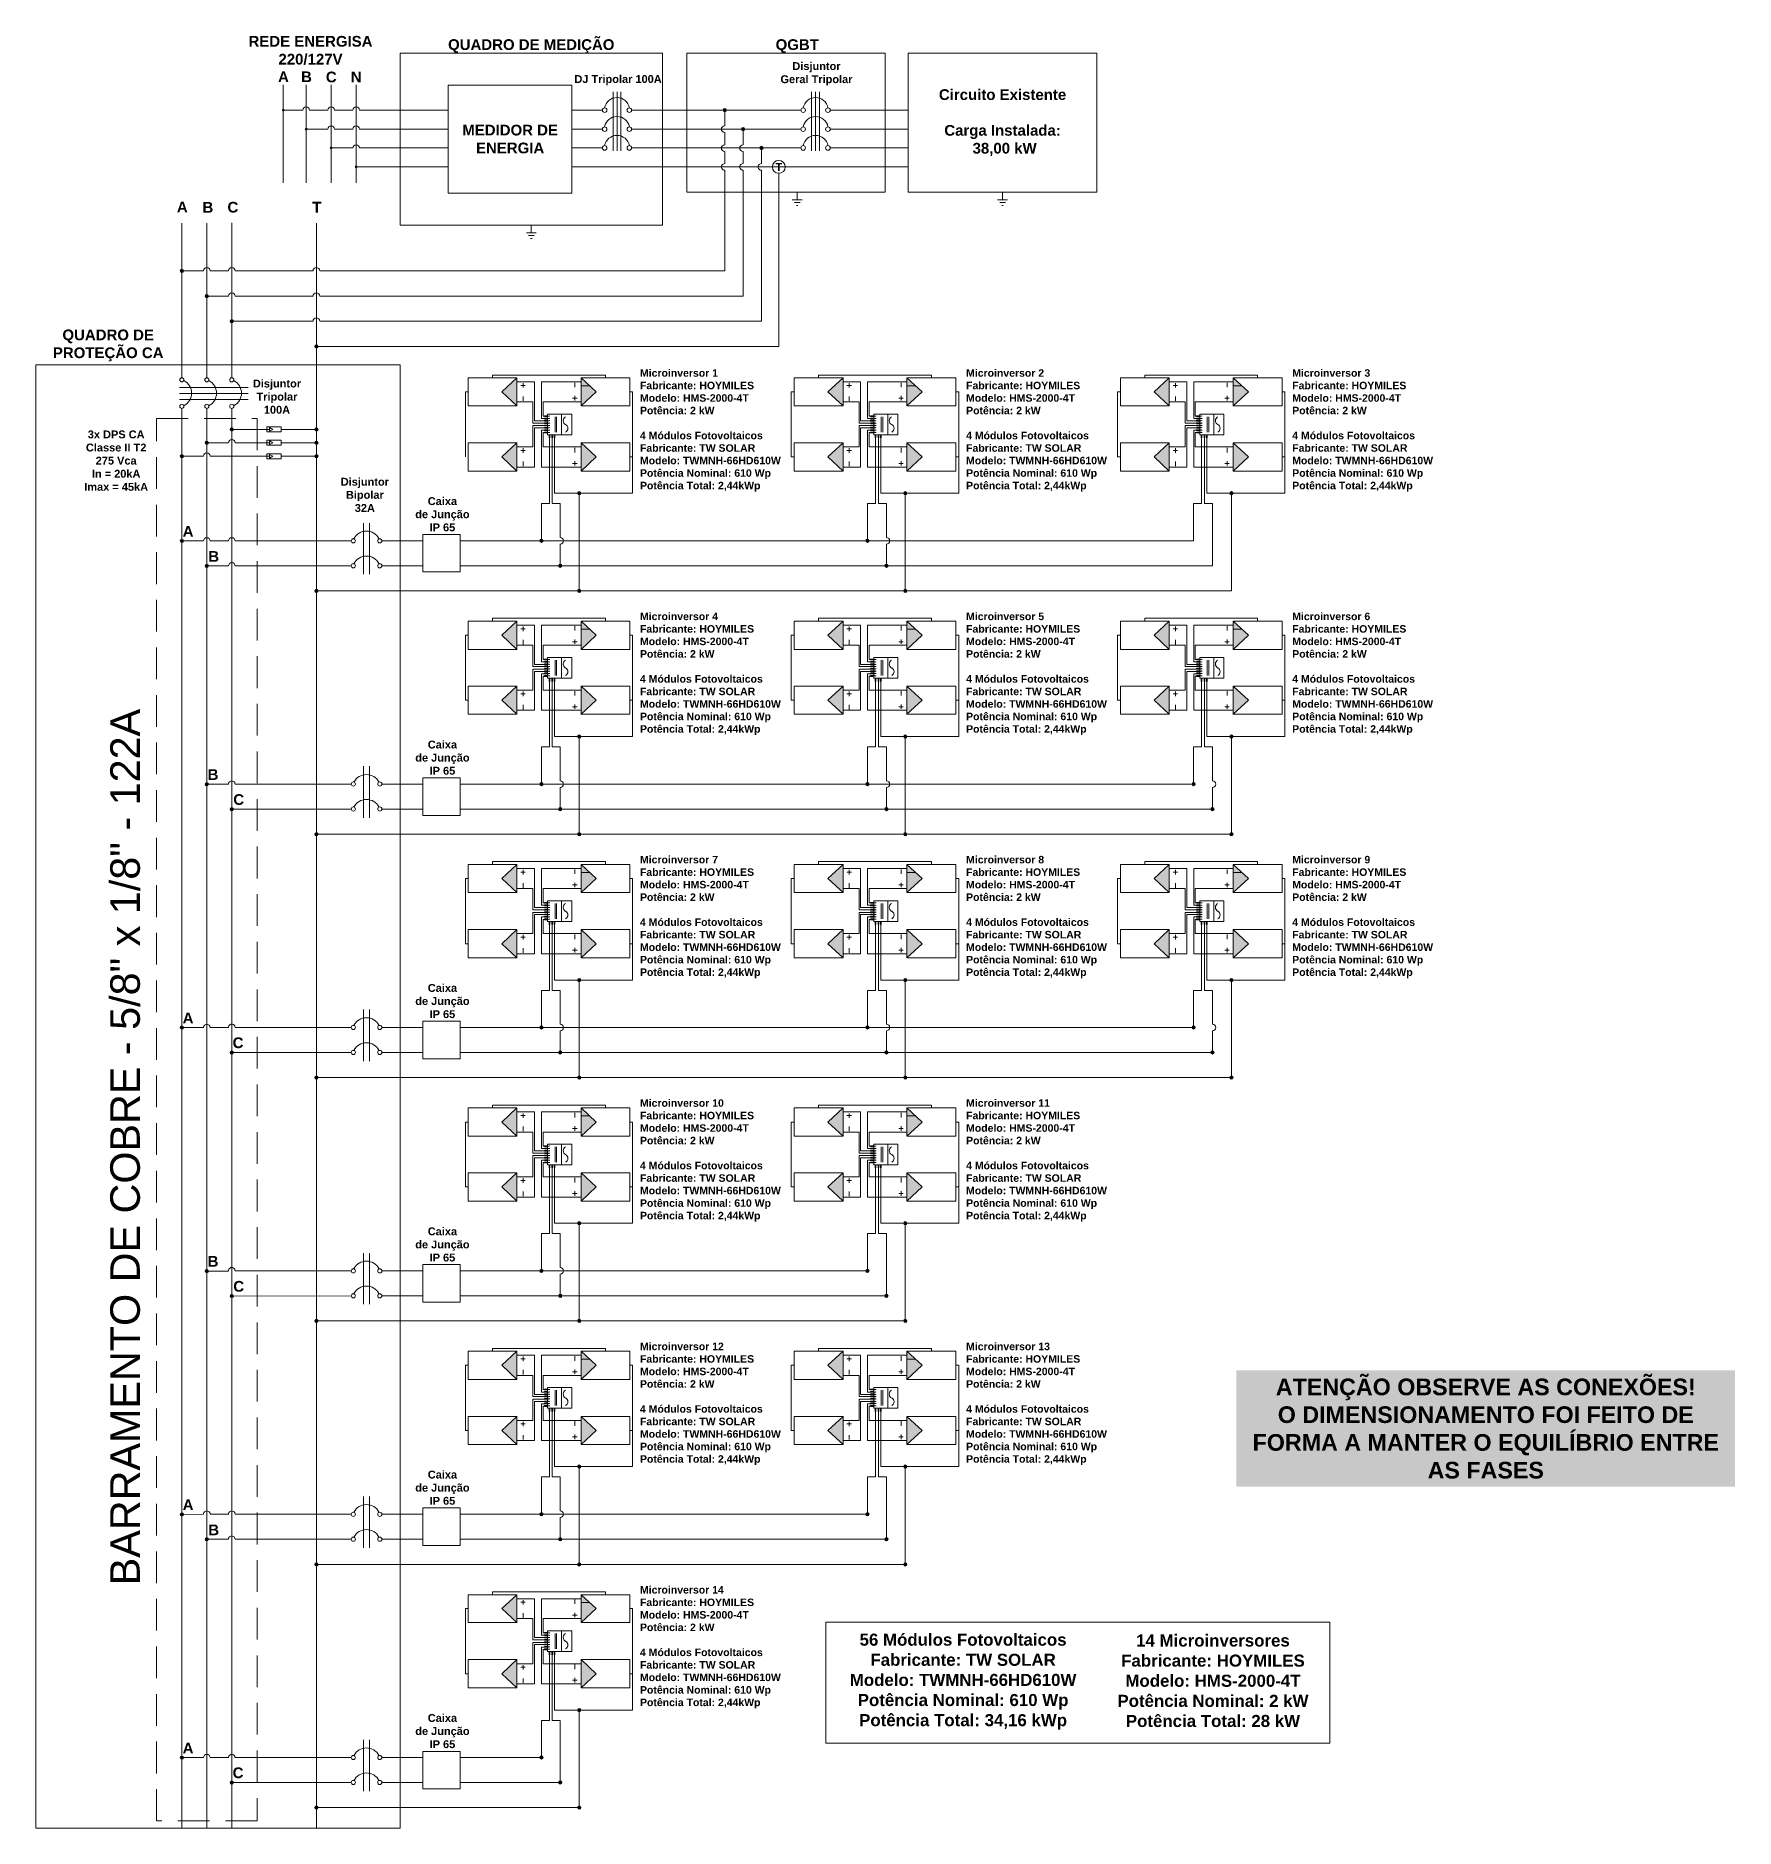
# Model space of a CAD drawing. Header units: millimetres. Extents: x 3949 to 5857, y -2081 to -943.
# Drawn here: x 5477.1 to 5579.1, y -1992.4 to -1884.8 of the extents above; entities that cross this region are included whole.
import ezdxf

# ---------------------------------------------------------------- set-up
doc = ezdxf.new("R2010")
doc.units = ezdxf.units.MM
doc.linetypes.add('DASHED2', pattern=[9.525, 6.35, -3.175])
doc.layers.add('DESENHO', color=7, linetype='Continuous', lineweight=0)
doc.styles.add('Annotative', font='arial.ttf')
doc.styles.add('PDF Arial', font='arial.ttf')
doc.styles.get("Standard").update_dxf_attribs({"font": 'arial.ttf'})

msp = doc.modelspace()

# ---------------------------------------------------------------- texts
at = {"layer": 'DESENHO', "lineweight": 0, "style": 'PDF Arial'}
for s, insert, char_height, width, attachment_point in [('\\pxqc;{\\fArial|b1|i0|c0|p34;REDE ENERGISA\\P220/127V}', (5488.69, -1886.53), 0.644, 9.7574, 7), ('{\\fArial|b1|i0|c0|p34;A}', (5492.27, -1887.57), 0.644, 9.8754, 9), ('{\\fArial|b1|i0|c0|p34;B}', (5493.65, -1887.57), 0.644, 9.8754, 9), ('{\\fArial|b1|i0|c0|p34;C}', (5495.14, -1887.59), 0.644, 9.8754, 9), ('\\pxqc;{\\fArial|b1|i0|c0|p34;DJ Tripolar 100A}', (5515.06, -1887.76), 0.4723, 6.0339, 9), ('\\pxqc;{\\fArial|b1|i0|c0|p34;Disjuntor \\P\\pt9;Geral Tripolar}', (5526.98, -1887.77), 0.4723, 6.0339, 9), ('\\pxqc;{\\fArial|b1|i0|c0|p34;Circuito Existente\\P\\PCarga Instalada:\\P 38,00 kW }', (5535.14, -1890), 0.644, 11.3255, 5), ('\\pxqc;{\\fArial|b1|i0|c0|p34;MEDIDOR DE ENERGIA}', (5505.56, -1890.99), 0.644, 7.4245, 5), ('{\\fArial|b1|i0|c0|p34;A}', (5486.19, -1895.39), 0.644, 9.8754, 9), ('{\\fArial|b1|i0|c0|p34;C}', (5489.23, -1895.41), 0.644, 9.8754, 9), ('{\\fArial|b1|i0|c0|p34;B}', (5487.73, -1895.41), 0.644, 9.8754, 9), ('\\pxqc;{\\fArial|b1|i0|c0|p34;Disjuntor\\PTripolar\\P100A}', (5495.45, -1907.49), 0.4723, 7.7942, 9), ('\\pxqc;{\\fArial|b1|i0|c0|p34;3x DPS CA\\PClasse II T2\\P275 Vca\\PIn = 20kA\\PImax = 45kA}', (5486.55, -1912.12), 0.4723, 9.3106, 9), ('\\pxqc;{\\fArial|b1|i0|c0|p34;Disjuntor\\PBipolar\\P32A}', (5500.73, -1913.39), 0.4723, 7.7942, 9), ('{\\fArial|b1|i0|c0|p34;A}', (5486.54, -1914.87), 0.644, 9.8754, 9), ('{\\fArial|b1|i0|c0|p34;B}', (5488.08, -1916.38), 0.644, 9.8754, 9), ('{\\fArial|b1|i0|c0|p34;B}', (5488.04, -1929.48), 0.644, 9.8754, 9), ('{\\fArial|b1|i0|c0|p34;C}', (5489.58, -1930.99), 0.644, 9.8754, 9), ('{\\fArial|b1|i0|c0|p34;A}', (5486.54, -1944.1), 0.644, 9.8754, 9), ('{\\fArial|b1|i0|c0|p34;C}', (5489.54, -1945.6), 0.644, 9.8754, 9), ('{\\fArial|b1|i0|c0|p34;B}', (5488.04, -1958.72), 0.644, 9.8754, 9), ('{\\fArial|b1|i0|c0|p34;C}', (5489.58, -1960.23), 0.644, 9.8754, 9), ('{\\fArial|b1|i0|c0|p34;A}', (5486.54, -1973.34), 0.644, 9.8754, 9), ('{\\fArial|b1|i0|c0|p34;B}', (5488.08, -1974.85), 0.644, 9.8754, 9), ('{\\fArial|b1|i0|c0|p34;A}', (5486.54, -1987.95), 0.644, 9.8754, 9), ('{\\fArial|b1|i0|c0|p34;C}', (5489.54, -1989.45), 0.644, 9.8754, 9)]:
    msp.add_mtext(s, dxfattribs=dict(at, insert=insert, char_height=char_height, width=width, attachment_point=attachment_point))
at = {"layer": 'DESENHO', "lineweight": 0, "char_height": 0.644, "style": 'PDF Arial'}
for s, width, gutter_width, heights, insert, attachment_point in [('\\pxqc;{\\fArial|b1|i0|c0|p34;QUADRO DE MEDIÇÃO}', 15.7613, 18.41, [2.49], (5514.71, -1885.83), 9), ('\\pxqc;{\\fArial|b1|i0|c0|p34;QGBT}', 10.5661, 25.9, [0.713], (5528.09, -1885.82), 9), ('\\pxqc;{\\fArial|b1|i0|c0|p34;QUADRO DE \\PPROTEÇÃO CA}', 13.8912, 25.9, [3.5], (5474.47, -1904.34), 7)]:
    msp.add_mtext_dynamic_manual_height_columns(s, width=width, gutter_width=gutter_width, heights=heights, dxfattribs=dict(at, insert=insert, attachment_point=attachment_point))
at = {"layer": 'DESENHO', "color": 5, "lineweight": 0, "insert": (5496.64, -1887.59), "char_height": 0.644, "width": 9.8754, "attachment_point": 9, "style": 'PDF Arial'}
msp.add_mtext('{\\fArial|b1|i0|c0|p34;N}', dxfattribs=at)
at = {"layer": 'DESENHO', "color": 3, "lineweight": 0, "style": 'PDF Arial'}
for s, insert, char_height, width, attachment_point in [('\\pxqc;{\\fArial|b1|i0|c0|p34;T}', (5521.7, -1892.66), 0.4723, 0.9346, 5), ('{\\fArial|b1|i0|c0|p34;T}', (5494.22, -1895.4), 0.644, 9.8754, 9)]:
    msp.add_mtext(s, dxfattribs=dict(at, insert=insert, char_height=char_height, width=width, attachment_point=attachment_point))
at = {"layer": 'DESENHO', "color": 7, "lineweight": 0, "style": 'Annotative'}
for s, insert, char_height, width, attachment_point in [('{\\fArial|b1|i0|c0|p34;Microinversor 1\\PFabricante: HOYMILES\\PModelo: HMS-2000-4T\\PPotência: 2 kW\\P\\P\\pxql;4 Módulos Fotovoltaicos\\P\\pq*;Fabricante: TW SOLAR\\PModelo: \\C256;TWMNH-66HD610W\\PP\\C7;otência Nominal: 610 Wp\\PPotência Total: 2,44kWp}', (5513.36, -1912.16), 0.4506, 15.0503, 7), ('{\\fArial|b1|i0|c0|p34;Microinversor 2\\PFabricante: HOYMILES\\PModelo: HMS-2000-4T\\PPotência: 2 kW\\P\\P\\pxql;4 Módulos Fotovoltaicos\\P\\pq*;Fabricante: TW SOLAR\\PModelo: \\C256;TWMNH-66HD610W\\PP\\C7;otência Nominal: 610 Wp\\PPotência Total: 2,44kWp}', (5532.95, -1912.16), 0.4506, 15.0503, 7), ('{\\fArial|b1|i0|c0|p34;Microinversor 3\\PFabricante: HOYMILES\\PModelo: HMS-2000-4T\\PPotência: 2 kW\\P\\P\\pxql;4 Módulos Fotovoltaicos\\P\\pq*;Fabricante: TW SOLAR\\PModelo: \\C256;TWMNH-66HD610W\\PP\\C7;otência Nominal: 610 Wp\\PPotência Total: 2,44kWp}', (5552.54, -1912.16), 0.4506, 15.0503, 7), ('{\\fArial|b1|i0|c0|p34;Microinversor 4\\PFabricante: HOYMILES\\PModelo: HMS-2000-4T\\PPotência: 2 kW\\P\\P\\pxql;4 Módulos Fotovoltaicos\\P\\pq*;Fabricante: TW SOLAR\\PModelo: \\C256;TWMNH-66HD610W\\PP\\C7;otência Nominal: 610 Wp\\PPotência Total: 2,44kWp}', (5513.36, -1926.78), 0.4506, 15.0503, 7), ('{\\fArial|b1|i0|c0|p34;Microinversor 5\\PFabricante: HOYMILES\\PModelo: HMS-2000-4T\\PPotência: 2 kW\\P\\P\\pxql;4 Módulos Fotovoltaicos\\P\\pq*;Fabricante: TW SOLAR\\PModelo: \\C256;TWMNH-66HD610W\\PP\\C7;otência Nominal: 610 Wp\\PPotência Total: 2,44kWp}', (5532.95, -1926.78), 0.4506, 15.0503, 7), ('{\\fArial|b1|i0|c0|p34;Microinversor 6\\PFabricante: HOYMILES\\PModelo: HMS-2000-4T\\PPotência: 2 kW\\P\\P\\pxql;4 Módulos Fotovoltaicos\\P\\pq*;Fabricante: TW SOLAR\\PModelo: \\C256;TWMNH-66HD610W\\PP\\C7;otência Nominal: 610 Wp\\PPotência Total: 2,44kWp}', (5552.54, -1926.78), 0.4506, 15.0503, 7), ('{\\fArial|b1|i0|c0|p34;Microinversor 7\\PFabricante: HOYMILES\\PModelo: HMS-2000-4T\\PPotência: 2 kW\\P\\P\\pxql;4 Módulos Fotovoltaicos\\P\\pq*;Fabricante: TW SOLAR\\PModelo: \\C256;TWMNH-66HD610W\\PP\\C7;otência Nominal: 610 Wp\\PPotência Total: 2,44kWp}', (5513.36, -1941.39), 0.4506, 15.0503, 7), ('{\\fArial|b1|i0|c0|p34;Microinversor 8\\PFabricante: HOYMILES\\PModelo: HMS-2000-4T\\PPotência: 2 kW\\P\\P\\pxql;4 Módulos Fotovoltaicos\\P\\pq*;Fabricante: TW SOLAR\\PModelo: \\C256;TWMNH-66HD610W\\PP\\C7;otência Nominal: 610 Wp\\PPotência Total: 2,44kWp}', (5532.95, -1941.39), 0.4506, 15.0503, 7), ('{\\fArial|b1|i0|c0|p34;Microinversor 9\\PFabricante: HOYMILES\\PModelo: HMS-2000-4T\\PPotência: 2 kW\\P\\P\\pxql;4 Módulos Fotovoltaicos\\P\\pq*;Fabricante: TW SOLAR\\PModelo: \\C256;TWMNH-66HD610W\\PP\\C7;otência Nominal: 610 Wp\\PPotência Total: 2,44kWp}', (5552.54, -1941.39), 0.4506, 15.0503, 7), ('{\\fArial|b1|i0|c0|p34;Microinversor 10\\PFabricante: HOYMILES\\PModelo: HMS-2000-4T\\PPotência: 2 kW\\P\\P\\pxql;4 Módulos Fotovoltaicos\\P\\pq*;Fabricante: TW SOLAR\\PModelo: \\C256;TWMNH-66HD610W\\PP\\C7;otência Nominal: 610 Wp\\PPotência Total: 2,44kWp}', (5513.36, -1956.01), 0.4506, 15.0503, 7), ('{\\fArial|b1|i0|c0|p34;Microinversor 11\\PFabricante: HOYMILES\\PModelo: HMS-2000-4T\\PPotência: 2 kW\\P\\P\\pxql;4 Módulos Fotovoltaicos\\P\\pq*;Fabricante: TW SOLAR\\PModelo: \\C256;TWMNH-66HD610W\\PP\\C7;otência Nominal: 610 Wp\\PPotência Total: 2,44kWp}', (5532.95, -1956.01), 0.4506, 15.0503, 7), ('{\\fArial|b1|i0|c0|p34;Microinversor 12\\PFabricante: HOYMILES\\PModelo: HMS-2000-4T\\PPotência: 2 kW\\P\\P\\pxql;4 Módulos Fotovoltaicos\\P\\pq*;Fabricante: TW SOLAR\\PModelo: \\C256;TWMNH-66HD610W\\PP\\C7;otência Nominal: 610 Wp\\PPotência Total: 2,44kWp}', (5513.36, -1970.63), 0.4506, 15.0503, 7), ('{\\fArial|b1|i0|c0|p34;Microinversor 13\\PFabricante: HOYMILES\\PModelo: HMS-2000-4T\\PPotência: 2 kW\\P\\P\\pxql;4 Módulos Fotovoltaicos\\P\\pq*;Fabricante: TW SOLAR\\PModelo: \\C256;TWMNH-66HD610W\\PP\\C7;otência Nominal: 610 Wp\\PPotência Total: 2,44kWp}', (5532.95, -1970.63), 0.4506, 15.0503, 7), ('{\\fArial|b1|i0|c0|p34;Microinversor 14\\PFabricante: HOYMILES\\PModelo: HMS-2000-4T\\PPotência: 2 kW\\P\\P\\pxql;4 Módulos Fotovoltaicos\\P\\pq*;Fabricante: TW SOLAR\\PModelo: \\C256;TWMNH-66HD610W\\PP\\C7;otência Nominal: 610 Wp\\PPotência Total: 2,44kWp}', (5513.36, -1985.25), 0.4506, 15.0503, 7), ('\\pxqc;{\\fArial|b1|i0|c0|p34;56 Módulos Fotovoltaicos\\PFabricante: TW SOLAR\\PModelo: \\C256;TWMNH-66HD610W\\PP\\C7;otência Nominal: 610 Wp\\PPotência Total: 34,16 kWp}', (5520.63, -1980.76), 0.7249, 24.2791, 1), ('\\pxqc;{\\fArial|b1|i0|c0|p34;14 Microinversores\\PFabricante: HOYMILES\\PModelo: HMS-2000-4T\\PPotência Nominal: 2 kW\\PPotência Total: 28 kW}', (5535.64, -1980.81), 0.7249, 24.2791, 1)]:
    msp.add_mtext(s, dxfattribs=dict(at, insert=insert, char_height=char_height, width=width, attachment_point=attachment_point))
at = {"layer": 'DESENHO', "color": 7, "lineweight": 0, "char_height": 0.4723, "attachment_point": 1, "style": 'Annotative'}
for insert in [(5499.7, -1912.5), (5499.7, -1927.12), (5499.7, -1941.74), (5499.7, -1956.36), (5499.7, -1970.97), (5499.7, -1985.59)]:
    msp.add_mtext_dynamic_manual_height_columns('\\pxqc;{\\fArial|b1|i0|c0|p34;Caixa\\Pde Junção\\PIP 65}', width=3.5866, gutter_width=0, heights=[2.08], dxfattribs=dict(at, insert=insert))
at = {"layer": 'DESENHO', "color": 30, "true_color": 0xf26722, "insert": (5481.54, -1987.95), "char_height": 1.7764, "attachment_point": 1, "rotation": 90}
msp.add_mtext_dynamic_manual_height_columns('\\pxqc;BARRAMENTO DE COBRE - 5/8" x 1/8" - 122A', width=72.8279, gutter_width=8.88, heights=[0], dxfattribs=at)
at = {"layer": 'DESENHO', "color": 7, "lineweight": 0, "insert": (5549.69, -1965.44), "char_height": 1, "width": 28.9552, "attachment_point": 1, "style": 'Annotative', "bg_fill": 1, "box_fill_scale": 1.5, "bg_fill_color": 1, "bg_fill_transparency": 0}
msp.add_mtext('\\pxqc;{\\fArial|b1|i0|c0|p34;ATENÇÃO OBSERVE AS CONEXÕES!\\PO DIMENSIONAMENTO FOI FEITO DE FORMA A MANTER O EQUILÍBRIO ENTRE AS FASES}', dxfattribs=at)

# ---------------------------------------------------------------- hatches: boundary and pattern name
at = {"layer": 'DESENHO', "lineweight": 0}
h = msp.add_hatch(color=256, dxfattribs=at)
h.dxf.hatch_style = 1
h.paths.add_polyline_path([(5492.01, -1889.25, -1), (5491.85, -1889.25, -1)])
h = msp.add_hatch(color=256, dxfattribs=at)
h.dxf.hatch_style = 1
h.paths.add_polyline_path([(5518.55, -1889.25, 1), (5518.35, -1889.25, 1)])
h = msp.add_hatch(color=256, dxfattribs=at)
h.dxf.hatch_style = 1
h.paths.add_polyline_path([(5493.39, -1890.38, -1), (5493.23, -1890.38, -1)])
h = msp.add_hatch(color=256, dxfattribs=at)
h.dxf.hatch_style = 1
h.paths.add_polyline_path([(5519.65, -1890.39, 1), (5519.45, -1890.39, 1)])
h = msp.add_hatch(color=256, dxfattribs=at)
h.dxf.hatch_style = 1
h.paths.add_polyline_path([(5494.89, -1891.52, -1), (5494.73, -1891.52, -1)])
h = msp.add_hatch(color=256, dxfattribs=at)
h.dxf.hatch_style = 1
h.paths.add_polyline_path([(5520.76, -1891.52, 1), (5520.56, -1891.52, 1)])
h = msp.add_hatch(color=5, dxfattribs=at)
h.dxf.hatch_style = 1
h.paths.add_polyline_path([(5496.39, -1892.66, -1), (5496.23, -1892.66, -1)])
h = msp.add_hatch(color=256, dxfattribs=at)
h.dxf.hatch_style = 1
h.paths.add_polyline_path([(5485.94, -1898.91, 1), (5485.74, -1898.91, 1)])
h = msp.add_hatch(color=256, dxfattribs=at)
h.dxf.hatch_style = 1
h.paths.add_polyline_path([(5487.44, -1900.42, 1), (5487.24, -1900.42, 1)])
h = msp.add_hatch(color=256, dxfattribs=at)
h.dxf.hatch_style = 1
h.paths.add_polyline_path([(5488.94, -1901.93, 1), (5488.74, -1901.93, 1)])
h = msp.add_hatch(color=3, dxfattribs=at)
h.dxf.hatch_style = 1
h.paths.add_polyline_path([(5494.02, -1903.44, 1), (5493.82, -1903.44, 1)])
h = msp.add_hatch(color=7, dxfattribs=at)
h.dxf.hatch_style = 1
h.paths.add_polyline_path([(5505.06, -1906.17), (5505.97, -1907.02), (5505.97, -1905.33)])
h = msp.add_hatch(dxfattribs=at)
h.set_pattern_fill('ANGLE', scale=1.5, angle=180)
h.set_pattern_definition([(180, (10158.257, 902.157), (-4e-15, -10.4775), [7.62, -2.8575]), (270, (10158.257, 902.157), (10.4775, -4e-15), [7.62, -2.8575])])
h.paths.add_polyline_path([(5509.82, -1905.33), (5509.82, -1907.02), (5510.73, -1906.17)])
h = msp.add_hatch(color=7, dxfattribs=at)
h.dxf.hatch_style = 1
h.paths.add_polyline_path([(5510.73, -1906.17), (5509.82, -1905.33), (5509.82, -1907.02)])
h = msp.add_hatch(color=7, dxfattribs=at)
h.dxf.hatch_style = 1
h.paths.add_polyline_path([(5524.64, -1906.17), (5525.56, -1907.02), (5525.56, -1905.33)])
h = msp.add_hatch(dxfattribs=at)
h.set_pattern_fill('ANGLE', scale=1.5, angle=180)
h.set_pattern_definition([(180, (10177.844, 902.157), (-4e-15, -10.4775), [7.62, -2.8575]), (270, (10177.844, 902.157), (10.4775, -4e-15), [7.62, -2.8575])])
h.paths.add_polyline_path([(5529.4, -1905.33), (5529.4, -1907.02), (5530.32, -1906.17)])
h = msp.add_hatch(color=7, dxfattribs=at)
h.dxf.hatch_style = 1
h.paths.add_polyline_path([(5530.32, -1906.17), (5529.4, -1905.33), (5529.4, -1907.02)])
h = msp.add_hatch(color=7, dxfattribs=at)
h.dxf.hatch_style = 1
h.paths.add_polyline_path([(5544.24, -1906.17), (5545.15, -1907.02), (5545.15, -1905.33)])
h = msp.add_hatch(dxfattribs=at)
h.set_pattern_fill('ANGLE', scale=1.5, angle=180)
h.set_pattern_definition([(180, (10197.437, 902.157), (-4e-15, -10.4775), [7.62, -2.8575]), (270, (10197.437, 902.157), (10.4775, -4e-15), [7.62, -2.8575])])
h.paths.add_polyline_path([(5548.99, -1905.33), (5548.99, -1907.02), (5549.91, -1906.17)])
h = msp.add_hatch(color=7, dxfattribs=at)
h.dxf.hatch_style = 1
h.paths.add_polyline_path([(5549.91, -1906.17), (5548.99, -1905.33), (5548.99, -1907.02)])
h = msp.add_hatch(color=256, dxfattribs=at)
h.dxf.hatch_style = 1
h.paths.add_polyline_path([(5488.74, -1908.43, -1), (5488.94, -1908.43, -1)])
h = msp.add_hatch(color=3, dxfattribs=at)
h.dxf.hatch_style = 1
h.paths.add_polyline_path([(5493.82, -1908.43, -1), (5494.02, -1908.43, -1)])
h = msp.add_hatch(color=256, dxfattribs=at)
h.dxf.hatch_style = 1
h.paths.add_polyline_path([(5487.24, -1909.23, -1), (5487.44, -1909.23, -1)])
h = msp.add_hatch(color=3, dxfattribs=at)
h.dxf.hatch_style = 1
h.paths.add_polyline_path([(5493.82, -1909.23, -1), (5494.02, -1909.23, -1)])
h = msp.add_hatch(color=7, dxfattribs=at)
h.dxf.hatch_style = 1
h.paths.add_polyline_path([(5505.06, -1910.08), (5505.97, -1909.24), (5505.97, -1910.93)])
h = msp.add_hatch(color=7, dxfattribs=at)
h.dxf.hatch_style = 1
h.paths.add_polyline_path([(5510.73, -1910.08), (5509.82, -1910.93), (5509.82, -1909.24)])
h = msp.add_hatch(color=7, dxfattribs=at)
h.dxf.hatch_style = 1
h.paths.add_polyline_path([(5524.64, -1910.08), (5525.56, -1909.24), (5525.56, -1910.93)])
h = msp.add_hatch(color=7, dxfattribs=at)
h.dxf.hatch_style = 1
h.paths.add_polyline_path([(5530.32, -1910.08), (5529.4, -1910.93), (5529.4, -1909.24)])
h = msp.add_hatch(color=7, dxfattribs=at)
h.dxf.hatch_style = 1
h.paths.add_polyline_path([(5544.24, -1910.08), (5545.15, -1909.24), (5545.15, -1910.93)])
h = msp.add_hatch(color=7, dxfattribs=at)
h.dxf.hatch_style = 1
h.paths.add_polyline_path([(5549.91, -1910.08), (5548.99, -1910.93), (5548.99, -1909.24)])
h = msp.add_hatch(color=256, dxfattribs=at)
h.dxf.hatch_style = 1
h.paths.add_polyline_path([(5485.74, -1910.04, -1), (5485.94, -1910.04, -1)])
h = msp.add_hatch(color=3, dxfattribs=at)
h.dxf.hatch_style = 1
h.paths.add_polyline_path([(5493.82, -1910.04, -1), (5494.02, -1910.04, -1)])
h = msp.add_hatch(color=3, dxfattribs=at)
h.dxf.hatch_style = 1
h.paths.add_polyline_path([(5509.71, -1912.36, 1), (5509.71, -1912.16, 1)])
h = msp.add_hatch(color=3, dxfattribs=at)
h.dxf.hatch_style = 1
h.paths.add_polyline_path([(5529.3, -1912.36, 1), (5529.3, -1912.16, 1)])
h = msp.add_hatch(color=3, dxfattribs=at)
h.dxf.hatch_style = 1
h.paths.add_polyline_path([(5548.89, -1912.36, 1), (5548.89, -1912.16, 1)])
h = msp.add_hatch(color=256, dxfattribs=at)
h.dxf.hatch_style = 1
h.paths.add_polyline_path([(5485.94, -1915.13, 1), (5485.74, -1915.13, 1)])
h = msp.add_hatch(color=256, dxfattribs=at)
h.dxf.hatch_style = 1
h.paths.add_polyline_path([(5507.54, -1915.12, 1), (5507.34, -1915.12, 1)])
h = msp.add_hatch(color=256, dxfattribs=at)
h.dxf.hatch_style = 1
h.paths.add_polyline_path([(5527.12, -1915.12, 1), (5526.92, -1915.12, 1)])
h = msp.add_hatch(color=256, dxfattribs=at)
h.dxf.hatch_style = 1
h.paths.add_polyline_path([(5487.44, -1916.63, 1), (5487.24, -1916.63, 1)])
h = msp.add_hatch(color=256, dxfattribs=at)
h.dxf.hatch_style = 1
h.paths.add_polyline_path([(5508.67, -1916.62, 1), (5508.47, -1916.62, 1)])
h = msp.add_hatch(color=256, dxfattribs=at)
h.dxf.hatch_style = 1
h.paths.add_polyline_path([(5528.26, -1916.62, 1), (5528.06, -1916.62, 1)])
h = msp.add_hatch(color=3, dxfattribs=at)
h.dxf.hatch_style = 1
h.paths.add_polyline_path([(5494.02, -1918.13, 1), (5493.82, -1918.13, 1)])
h = msp.add_hatch(color=3, dxfattribs=at)
h.dxf.hatch_style = 1
h.paths.add_polyline_path([(5509.81, -1918.13, 1), (5509.61, -1918.13, 1)])
h = msp.add_hatch(color=3, dxfattribs=at)
h.dxf.hatch_style = 1
h.paths.add_polyline_path([(5529.4, -1918.13, 1), (5529.2, -1918.13, 1)])
h = msp.add_hatch(color=7, dxfattribs=at)
h.dxf.hatch_style = 1
h.paths.add_polyline_path([(5505.06, -1920.79), (5505.97, -1921.64), (5505.97, -1919.95)])
h = msp.add_hatch(dxfattribs=at)
h.set_pattern_fill('ANGLE', scale=1.5, angle=180)
h.set_pattern_definition([(180, (10158.257, 887.54), (-4e-15, -10.4775), [7.62, -2.8575]), (270, (10158.257, 887.54), (10.4775, -4e-15), [7.62, -2.8575])])
h.paths.add_polyline_path([(5509.82, -1919.95), (5509.82, -1921.64), (5510.73, -1920.79)])
h = msp.add_hatch(color=7, dxfattribs=at)
h.dxf.hatch_style = 1
h.paths.add_polyline_path([(5510.73, -1920.79), (5509.82, -1919.95), (5509.82, -1921.64)])
h = msp.add_hatch(color=7, dxfattribs=at)
h.dxf.hatch_style = 1
h.paths.add_polyline_path([(5524.64, -1920.79), (5525.56, -1921.64), (5525.56, -1919.95)])
h = msp.add_hatch(dxfattribs=at)
h.set_pattern_fill('ANGLE', scale=1.5, angle=180)
h.set_pattern_definition([(180, (10177.844, 887.54), (-4e-15, -10.4775), [7.62, -2.8575]), (270, (10177.844, 887.54), (10.4775, -4e-15), [7.62, -2.8575])])
h.paths.add_polyline_path([(5529.4, -1919.95), (5529.4, -1921.64), (5530.32, -1920.79)])
h = msp.add_hatch(color=7, dxfattribs=at)
h.dxf.hatch_style = 1
h.paths.add_polyline_path([(5530.32, -1920.79), (5529.4, -1919.95), (5529.4, -1921.64)])
h = msp.add_hatch(color=7, dxfattribs=at)
h.dxf.hatch_style = 1
h.paths.add_polyline_path([(5544.24, -1920.79), (5545.15, -1921.64), (5545.15, -1919.95)])
h = msp.add_hatch(dxfattribs=at)
h.set_pattern_fill('ANGLE', scale=1.5, angle=180)
h.set_pattern_definition([(180, (10197.437, 887.54), (-4e-15, -10.4775), [7.62, -2.8575]), (270, (10197.437, 887.54), (10.4775, -4e-15), [7.62, -2.8575])])
h.paths.add_polyline_path([(5548.99, -1919.95), (5548.99, -1921.64), (5549.91, -1920.79)])
h = msp.add_hatch(color=7, dxfattribs=at)
h.dxf.hatch_style = 1
h.paths.add_polyline_path([(5549.91, -1920.79), (5548.99, -1919.95), (5548.99, -1921.64)])
h = msp.add_hatch(color=7, dxfattribs=at)
h.dxf.hatch_style = 1
h.paths.add_polyline_path([(5505.06, -1924.7), (5505.97, -1923.85), (5505.97, -1925.54)])
h = msp.add_hatch(color=7, dxfattribs=at)
h.dxf.hatch_style = 1
h.paths.add_polyline_path([(5510.73, -1924.7), (5509.82, -1925.54), (5509.82, -1923.85)])
h = msp.add_hatch(color=7, dxfattribs=at)
h.dxf.hatch_style = 1
h.paths.add_polyline_path([(5524.64, -1924.7), (5525.56, -1923.85), (5525.56, -1925.54)])
h = msp.add_hatch(color=7, dxfattribs=at)
h.dxf.hatch_style = 1
h.paths.add_polyline_path([(5530.32, -1924.7), (5529.4, -1925.54), (5529.4, -1923.85)])
h = msp.add_hatch(color=7, dxfattribs=at)
h.dxf.hatch_style = 1
h.paths.add_polyline_path([(5544.24, -1924.7), (5545.15, -1923.85), (5545.15, -1925.54)])
h = msp.add_hatch(color=7, dxfattribs=at)
h.dxf.hatch_style = 1
h.paths.add_polyline_path([(5549.91, -1924.7), (5548.99, -1925.54), (5548.99, -1923.85)])
h = msp.add_hatch(color=3, dxfattribs=at)
h.dxf.hatch_style = 1
h.paths.add_polyline_path([(5509.71, -1926.98, 1), (5509.71, -1926.78, 1)])
h = msp.add_hatch(color=3, dxfattribs=at)
h.dxf.hatch_style = 1
h.paths.add_polyline_path([(5529.3, -1926.98, 1), (5529.3, -1926.78, 1)])
h = msp.add_hatch(color=3, dxfattribs=at)
h.dxf.hatch_style = 1
h.paths.add_polyline_path([(5548.89, -1926.98, 1), (5548.89, -1926.78, 1)])
h = msp.add_hatch(color=256, dxfattribs=at)
h.dxf.hatch_style = 1
h.paths.add_polyline_path([(5487.44, -1929.74, 1), (5487.24, -1929.74, 1)])
h = msp.add_hatch(color=256, dxfattribs=at)
h.dxf.hatch_style = 1
h.paths.add_polyline_path([(5507.54, -1929.73, 1), (5507.34, -1929.73, 1)])
h = msp.add_hatch(color=256, dxfattribs=at)
h.dxf.hatch_style = 1
h.paths.add_polyline_path([(5527.12, -1929.73, 1), (5526.92, -1929.73, 1)])
h = msp.add_hatch(color=256, dxfattribs=at)
h.dxf.hatch_style = 1
h.paths.add_polyline_path([(5546.72, -1929.73, 1), (5546.52, -1929.73, 1)])
h = msp.add_hatch(color=256, dxfattribs=at)
h.dxf.hatch_style = 1
h.paths.add_polyline_path([(5488.94, -1931.24, 1), (5488.74, -1931.24, 1)])
h = msp.add_hatch(color=256, dxfattribs=at)
h.dxf.hatch_style = 1
h.paths.add_polyline_path([(5508.67, -1931.23, 1), (5508.47, -1931.23, 1)])
h = msp.add_hatch(color=256, dxfattribs=at)
h.dxf.hatch_style = 1
h.paths.add_polyline_path([(5528.26, -1931.23, 1), (5528.06, -1931.23, 1)])
h = msp.add_hatch(color=256, dxfattribs=at)
h.dxf.hatch_style = 1
h.paths.add_polyline_path([(5547.85, -1931.23, 1), (5547.65, -1931.23, 1)])
h = msp.add_hatch(color=3, dxfattribs=at)
h.dxf.hatch_style = 1
h.paths.add_polyline_path([(5494.02, -1932.74, 1), (5493.82, -1932.74, 1)])
h = msp.add_hatch(color=3, dxfattribs=at)
h.dxf.hatch_style = 1
h.paths.add_polyline_path([(5509.81, -1932.74, 1), (5509.61, -1932.74, 1)])
h = msp.add_hatch(color=3, dxfattribs=at)
h.dxf.hatch_style = 1
h.paths.add_polyline_path([(5529.4, -1932.74, 1), (5529.2, -1932.74, 1)])
h = msp.add_hatch(color=3, dxfattribs=at)
h.dxf.hatch_style = 1
h.paths.add_polyline_path([(5548.99, -1932.74, 1), (5548.79, -1932.74, 1)])
h = msp.add_hatch(color=7, dxfattribs=at)
h.dxf.hatch_style = 1
h.paths.add_polyline_path([(5505.06, -1935.41), (5505.97, -1936.25), (5505.97, -1934.56)])
h = msp.add_hatch(dxfattribs=at)
h.set_pattern_fill('ANGLE', scale=1.5, angle=180)
h.set_pattern_definition([(180, (10158.257, 872.922), (-4e-15, -10.4775), [7.62, -2.8575]), (270, (10158.257, 872.922), (10.4775, -4e-15), [7.62, -2.8575])])
h.paths.add_polyline_path([(5509.82, -1934.56), (5509.82, -1936.25), (5510.73, -1935.41)])
h = msp.add_hatch(color=7, dxfattribs=at)
h.dxf.hatch_style = 1
h.paths.add_polyline_path([(5510.73, -1935.41), (5509.82, -1934.56), (5509.82, -1936.25)])
h = msp.add_hatch(color=7, dxfattribs=at)
h.dxf.hatch_style = 1
h.paths.add_polyline_path([(5524.64, -1935.41), (5525.56, -1936.25), (5525.56, -1934.56)])
h = msp.add_hatch(dxfattribs=at)
h.set_pattern_fill('ANGLE', scale=1.5, angle=180)
h.set_pattern_definition([(180, (10177.844, 872.922), (-4e-15, -10.4775), [7.62, -2.8575]), (270, (10177.844, 872.922), (10.4775, -4e-15), [7.62, -2.8575])])
h.paths.add_polyline_path([(5529.4, -1934.56), (5529.4, -1936.25), (5530.32, -1935.41)])
h = msp.add_hatch(color=7, dxfattribs=at)
h.dxf.hatch_style = 1
h.paths.add_polyline_path([(5530.32, -1935.41), (5529.4, -1934.56), (5529.4, -1936.25)])
h = msp.add_hatch(color=7, dxfattribs=at)
h.dxf.hatch_style = 1
h.paths.add_polyline_path([(5544.24, -1935.41), (5545.15, -1936.25), (5545.15, -1934.56)])
h = msp.add_hatch(dxfattribs=at)
h.set_pattern_fill('ANGLE', scale=1.5, angle=180)
h.set_pattern_definition([(180, (10197.437, 872.922), (-4e-15, -10.4775), [7.62, -2.8575]), (270, (10197.437, 872.922), (10.4775, -4e-15), [7.62, -2.8575])])
h.paths.add_polyline_path([(5548.99, -1934.56), (5548.99, -1936.25), (5549.91, -1935.41)])
h = msp.add_hatch(color=7, dxfattribs=at)
h.dxf.hatch_style = 1
h.paths.add_polyline_path([(5549.91, -1935.41), (5548.99, -1934.56), (5548.99, -1936.25)])
h = msp.add_hatch(color=7, dxfattribs=at)
h.dxf.hatch_style = 1
h.paths.add_polyline_path([(5505.06, -1939.32), (5505.97, -1938.47), (5505.97, -1940.16)])
h = msp.add_hatch(color=7, dxfattribs=at)
h.dxf.hatch_style = 1
h.paths.add_polyline_path([(5510.73, -1939.32), (5509.82, -1940.16), (5509.82, -1938.47)])
h = msp.add_hatch(color=7, dxfattribs=at)
h.dxf.hatch_style = 1
h.paths.add_polyline_path([(5524.64, -1939.32), (5525.56, -1938.47), (5525.56, -1940.16)])
h = msp.add_hatch(color=7, dxfattribs=at)
h.dxf.hatch_style = 1
h.paths.add_polyline_path([(5530.32, -1939.32), (5529.4, -1940.16), (5529.4, -1938.47)])
h = msp.add_hatch(color=7, dxfattribs=at)
h.dxf.hatch_style = 1
h.paths.add_polyline_path([(5544.24, -1939.32), (5545.15, -1938.47), (5545.15, -1940.16)])
h = msp.add_hatch(color=7, dxfattribs=at)
h.dxf.hatch_style = 1
h.paths.add_polyline_path([(5549.91, -1939.32), (5548.99, -1940.16), (5548.99, -1938.47)])
h = msp.add_hatch(color=3, dxfattribs=at)
h.dxf.hatch_style = 1
h.paths.add_polyline_path([(5509.71, -1941.59, 1), (5509.71, -1941.4, 1)])
h = msp.add_hatch(color=3, dxfattribs=at)
h.dxf.hatch_style = 1
h.paths.add_polyline_path([(5529.3, -1941.59, 1), (5529.3, -1941.4, 1)])
h = msp.add_hatch(color=3, dxfattribs=at)
h.dxf.hatch_style = 1
h.paths.add_polyline_path([(5548.89, -1941.59, 1), (5548.89, -1941.4, 1)])
h = msp.add_hatch(color=256, dxfattribs=at)
h.dxf.hatch_style = 1
h.paths.add_polyline_path([(5485.94, -1944.36, 1), (5485.74, -1944.36, 1)])
h = msp.add_hatch(color=256, dxfattribs=at)
h.dxf.hatch_style = 1
h.paths.add_polyline_path([(5507.54, -1944.35, 1), (5507.34, -1944.35, 1)])
h = msp.add_hatch(color=256, dxfattribs=at)
h.dxf.hatch_style = 1
h.paths.add_polyline_path([(5527.12, -1944.35, 1), (5526.92, -1944.35, 1)])
h = msp.add_hatch(color=256, dxfattribs=at)
h.dxf.hatch_style = 1
h.paths.add_polyline_path([(5546.72, -1944.35, 1), (5546.52, -1944.35, 1)])
h = msp.add_hatch(color=256, dxfattribs=at)
h.dxf.hatch_style = 1
h.paths.add_polyline_path([(5488.94, -1945.86, 1), (5488.74, -1945.86, 1)])
h = msp.add_hatch(color=256, dxfattribs=at)
h.dxf.hatch_style = 1
h.paths.add_polyline_path([(5508.67, -1945.85, 1), (5508.47, -1945.85, 1)])
h = msp.add_hatch(color=256, dxfattribs=at)
h.dxf.hatch_style = 1
h.paths.add_polyline_path([(5528.26, -1945.85, 1), (5528.06, -1945.85, 1)])
h = msp.add_hatch(color=256, dxfattribs=at)
h.dxf.hatch_style = 1
h.paths.add_polyline_path([(5547.85, -1945.85, 1), (5547.65, -1945.85, 1)])
h = msp.add_hatch(color=3, dxfattribs=at)
h.dxf.hatch_style = 1
h.paths.add_polyline_path([(5494.02, -1947.36, 1), (5493.82, -1947.36, 1)])
h = msp.add_hatch(color=3, dxfattribs=at)
h.dxf.hatch_style = 1
h.paths.add_polyline_path([(5509.81, -1947.36, 1), (5509.61, -1947.36, 1)])
h = msp.add_hatch(color=3, dxfattribs=at)
h.dxf.hatch_style = 1
h.paths.add_polyline_path([(5529.4, -1947.36, 1), (5529.2, -1947.36, 1)])
h = msp.add_hatch(color=3, dxfattribs=at)
h.dxf.hatch_style = 1
h.paths.add_polyline_path([(5548.99, -1947.36, 1), (5548.79, -1947.36, 1)])
h = msp.add_hatch(color=7, dxfattribs=at)
h.dxf.hatch_style = 1
h.paths.add_polyline_path([(5505.06, -1950.03), (5505.97, -1950.87), (5505.97, -1949.18)])
h = msp.add_hatch(dxfattribs=at)
h.set_pattern_fill('ANGLE', scale=1.5, angle=180)
h.set_pattern_definition([(180, (10158.257, 858.305), (-4e-15, -10.4775), [7.62, -2.8575]), (270, (10158.257, 858.305), (10.4775, -4e-15), [7.62, -2.8575])])
h.paths.add_polyline_path([(5509.82, -1949.18), (5509.82, -1950.87), (5510.73, -1950.03)])
h = msp.add_hatch(color=7, dxfattribs=at)
h.dxf.hatch_style = 1
h.paths.add_polyline_path([(5510.73, -1950.03), (5509.82, -1949.18), (5509.82, -1950.87)])
h = msp.add_hatch(color=7, dxfattribs=at)
h.dxf.hatch_style = 1
h.paths.add_polyline_path([(5524.64, -1950.03), (5525.56, -1950.87), (5525.56, -1949.18)])
h = msp.add_hatch(dxfattribs=at)
h.set_pattern_fill('ANGLE', scale=1.5, angle=180)
h.set_pattern_definition([(180, (10177.844, 858.305), (-4e-15, -10.4775), [7.62, -2.8575]), (270, (10177.844, 858.305), (10.4775, -4e-15), [7.62, -2.8575])])
h.paths.add_polyline_path([(5529.4, -1949.18), (5529.4, -1950.87), (5530.32, -1950.03)])
h = msp.add_hatch(color=7, dxfattribs=at)
h.dxf.hatch_style = 1
h.paths.add_polyline_path([(5530.32, -1950.03), (5529.4, -1949.18), (5529.4, -1950.87)])
h = msp.add_hatch(color=7, dxfattribs=at)
h.dxf.hatch_style = 1
h.paths.add_polyline_path([(5505.06, -1953.93), (5505.97, -1953.09), (5505.97, -1954.78)])
h = msp.add_hatch(color=7, dxfattribs=at)
h.dxf.hatch_style = 1
h.paths.add_polyline_path([(5510.73, -1953.93), (5509.82, -1954.78), (5509.82, -1953.09)])
h = msp.add_hatch(color=7, dxfattribs=at)
h.dxf.hatch_style = 1
h.paths.add_polyline_path([(5524.64, -1953.93), (5525.56, -1953.09), (5525.56, -1954.78)])
h = msp.add_hatch(color=7, dxfattribs=at)
h.dxf.hatch_style = 1
h.paths.add_polyline_path([(5530.32, -1953.93), (5529.4, -1954.78), (5529.4, -1953.09)])
h = msp.add_hatch(color=3, dxfattribs=at)
h.dxf.hatch_style = 1
h.paths.add_polyline_path([(5509.71, -1956.21, 1), (5509.71, -1956.01, 1)])
h = msp.add_hatch(color=3, dxfattribs=at)
h.dxf.hatch_style = 1
h.paths.add_polyline_path([(5529.3, -1956.21, 1), (5529.3, -1956.01, 1)])
h = msp.add_hatch(color=256, dxfattribs=at)
h.dxf.hatch_style = 1
h.paths.add_polyline_path([(5487.44, -1958.98, 1), (5487.24, -1958.98, 1)])
h = msp.add_hatch(color=256, dxfattribs=at)
h.dxf.hatch_style = 1
h.paths.add_polyline_path([(5507.54, -1958.97, 1), (5507.34, -1958.97, 1)])
h = msp.add_hatch(color=256, dxfattribs=at)
h.dxf.hatch_style = 1
h.paths.add_polyline_path([(5527.12, -1958.97, 1), (5526.92, -1958.97, 1)])
h = msp.add_hatch(color=256, dxfattribs=at)
h.dxf.hatch_style = 1
h.paths.add_polyline_path([(5488.94, -1960.48, 1), (5488.74, -1960.48, 1)])
h = msp.add_hatch(color=256, dxfattribs=at)
h.dxf.hatch_style = 1
h.paths.add_polyline_path([(5508.67, -1960.47, 1), (5508.47, -1960.47, 1)])
h = msp.add_hatch(color=256, dxfattribs=at)
h.dxf.hatch_style = 1
h.paths.add_polyline_path([(5528.26, -1960.47, 1), (5528.06, -1960.47, 1)])
h = msp.add_hatch(color=3, dxfattribs=at)
h.dxf.hatch_style = 1
h.paths.add_polyline_path([(5494.02, -1961.98, 1), (5493.82, -1961.98, 1)])
h = msp.add_hatch(color=3, dxfattribs=at)
h.dxf.hatch_style = 1
h.paths.add_polyline_path([(5509.81, -1961.98, 1), (5509.61, -1961.98, 1)])
h = msp.add_hatch(color=3, dxfattribs=at)
h.dxf.hatch_style = 1
h.paths.add_polyline_path([(5529.4, -1961.98, 1), (5529.2, -1961.98, 1)])
h = msp.add_hatch(color=7, dxfattribs=at)
h.dxf.hatch_style = 1
h.paths.add_polyline_path([(5505.06, -1964.64), (5505.97, -1965.49), (5505.97, -1963.8)])
h = msp.add_hatch(dxfattribs=at)
h.set_pattern_fill('ANGLE', scale=1.5, angle=180)
h.set_pattern_definition([(180, (10158.257, 843.688), (-4e-15, -10.4775), [7.62, -2.8575]), (270, (10158.257, 843.688), (10.4775, -4e-15), [7.62, -2.8575])])
h.paths.add_polyline_path([(5509.82, -1963.8), (5509.82, -1965.49), (5510.73, -1964.64)])
h = msp.add_hatch(color=7, dxfattribs=at)
h.dxf.hatch_style = 1
h.paths.add_polyline_path([(5510.73, -1964.64), (5509.82, -1963.8), (5509.82, -1965.49)])
h = msp.add_hatch(color=7, dxfattribs=at)
h.dxf.hatch_style = 1
h.paths.add_polyline_path([(5524.64, -1964.64), (5525.56, -1965.49), (5525.56, -1963.8)])
h = msp.add_hatch(dxfattribs=at)
h.set_pattern_fill('ANGLE', scale=1.5, angle=180)
h.set_pattern_definition([(180, (10177.844, 843.688), (-4e-15, -10.4775), [7.62, -2.8575]), (270, (10177.844, 843.688), (10.4775, -4e-15), [7.62, -2.8575])])
h.paths.add_polyline_path([(5529.4, -1963.8), (5529.4, -1965.49), (5530.32, -1964.64)])
h = msp.add_hatch(color=7, dxfattribs=at)
h.dxf.hatch_style = 1
h.paths.add_polyline_path([(5530.32, -1964.64), (5529.4, -1963.8), (5529.4, -1965.49)])
h = msp.add_hatch(color=7, dxfattribs=at)
h.dxf.hatch_style = 1
h.paths.add_polyline_path([(5505.06, -1968.55), (5505.97, -1967.71), (5505.97, -1969.4)])
h = msp.add_hatch(color=7, dxfattribs=at)
h.dxf.hatch_style = 1
h.paths.add_polyline_path([(5510.73, -1968.55), (5509.82, -1969.4), (5509.82, -1967.71)])
h = msp.add_hatch(color=7, dxfattribs=at)
h.dxf.hatch_style = 1
h.paths.add_polyline_path([(5524.64, -1968.55), (5525.56, -1967.71), (5525.56, -1969.4)])
h = msp.add_hatch(color=7, dxfattribs=at)
h.dxf.hatch_style = 1
h.paths.add_polyline_path([(5530.32, -1968.55), (5529.4, -1969.4), (5529.4, -1967.71)])
h = msp.add_hatch(color=3, dxfattribs=at)
h.dxf.hatch_style = 1
h.paths.add_polyline_path([(5509.71, -1970.83, 1), (5509.71, -1970.63, 1)])
h = msp.add_hatch(color=3, dxfattribs=at)
h.dxf.hatch_style = 1
h.paths.add_polyline_path([(5529.3, -1970.83, 1), (5529.3, -1970.63, 1)])
h = msp.add_hatch(color=256, dxfattribs=at)
h.dxf.hatch_style = 1
h.paths.add_polyline_path([(5485.94, -1973.6, 1), (5485.74, -1973.6, 1)])
h = msp.add_hatch(color=256, dxfattribs=at)
h.dxf.hatch_style = 1
h.paths.add_polyline_path([(5507.54, -1973.59, 1), (5507.34, -1973.59, 1)])
h = msp.add_hatch(color=256, dxfattribs=at)
h.dxf.hatch_style = 1
h.paths.add_polyline_path([(5527.12, -1973.59, 1), (5526.92, -1973.59, 1)])
h = msp.add_hatch(color=256, dxfattribs=at)
h.dxf.hatch_style = 1
h.paths.add_polyline_path([(5487.44, -1975.09, 1), (5487.24, -1975.09, 1)])
h = msp.add_hatch(color=256, dxfattribs=at)
h.dxf.hatch_style = 1
h.paths.add_polyline_path([(5508.67, -1975.09, 1), (5508.47, -1975.09, 1)])
h = msp.add_hatch(color=256, dxfattribs=at)
h.dxf.hatch_style = 1
h.paths.add_polyline_path([(5528.26, -1975.09, 1), (5528.06, -1975.09, 1)])
h = msp.add_hatch(color=3, dxfattribs=at)
h.dxf.hatch_style = 1
h.paths.add_polyline_path([(5494.02, -1976.6, 1), (5493.82, -1976.6, 1)])
h = msp.add_hatch(color=3, dxfattribs=at)
h.dxf.hatch_style = 1
h.paths.add_polyline_path([(5509.81, -1976.6, 1), (5509.61, -1976.6, 1)])
h = msp.add_hatch(color=3, dxfattribs=at)
h.dxf.hatch_style = 1
h.paths.add_polyline_path([(5529.4, -1976.6, 1), (5529.2, -1976.6, 1)])
h = msp.add_hatch(color=7, dxfattribs=at)
h.dxf.hatch_style = 1
h.paths.add_polyline_path([(5505.06, -1979.26), (5505.97, -1980.1), (5505.97, -1978.42)])
h = msp.add_hatch(dxfattribs=at)
h.set_pattern_fill('ANGLE', scale=1.5, angle=180)
h.set_pattern_definition([(180, (10158.257, 829.07), (-4e-15, -10.4775), [7.62, -2.8575]), (270, (10158.257, 829.07), (10.4775, -4e-15), [7.62, -2.8575])])
h.paths.add_polyline_path([(5509.82, -1978.42), (5509.82, -1980.1), (5510.73, -1979.26)])
h = msp.add_hatch(color=7, dxfattribs=at)
h.dxf.hatch_style = 1
h.paths.add_polyline_path([(5510.73, -1979.26), (5509.82, -1978.42), (5509.82, -1980.1)])
h = msp.add_hatch(color=7, dxfattribs=at)
h.dxf.hatch_style = 1
h.paths.add_polyline_path([(5505.06, -1983.17), (5505.97, -1982.32), (5505.97, -1984.01)])
h = msp.add_hatch(color=7, dxfattribs=at)
h.dxf.hatch_style = 1
h.paths.add_polyline_path([(5510.73, -1983.17), (5509.82, -1984.01), (5509.82, -1982.32)])
h = msp.add_hatch(color=3, dxfattribs=at)
h.dxf.hatch_style = 1
h.paths.add_polyline_path([(5509.71, -1985.45, 1), (5509.71, -1985.25, 1)])
h = msp.add_hatch(color=256, dxfattribs=at)
h.dxf.hatch_style = 1
h.paths.add_polyline_path([(5485.94, -1988.21, 1), (5485.74, -1988.21, 1)])
h = msp.add_hatch(color=256, dxfattribs=at)
h.dxf.hatch_style = 1
h.paths.add_polyline_path([(5507.54, -1988.2, 1), (5507.34, -1988.2, 1)])
h = msp.add_hatch(color=256, dxfattribs=at)
h.dxf.hatch_style = 1
h.paths.add_polyline_path([(5488.94, -1989.71, 1), (5488.74, -1989.71, 1)])
h = msp.add_hatch(color=256, dxfattribs=at)
h.dxf.hatch_style = 1
h.paths.add_polyline_path([(5508.67, -1989.7, 1), (5508.47, -1989.7, 1)])
h = msp.add_hatch(color=3, dxfattribs=at)
h.dxf.hatch_style = 1
h.paths.add_polyline_path([(5494.02, -1991.21, 1), (5493.82, -1991.21, 1)])
h = msp.add_hatch(color=3, dxfattribs=at)
h.dxf.hatch_style = 1
h.paths.add_polyline_path([(5509.81, -1991.21, 1), (5509.61, -1991.21, 1)])

# ---------------------------------------------------------------- linework, layer by layer
for p, q in [((5491.92, -1887.74), (5491.92, -1893.61)), ((5493.31, -1887.74), (5493.31, -1893.61)), ((5494.81, -1887.74), (5494.81, -1893.61)), ((5511.74, -1891.7), (5511.74, -1888.15)), ((5511.98, -1891.7), (5511.98, -1888.15)), ((5512.21, -1891.7), (5512.21, -1888.15)), ((5523.67, -1891.7), (5523.67, -1888.15)), ((5523.9, -1891.7), (5523.9, -1888.15)), ((5524.14, -1891.7), (5524.14, -1888.15)), ((5493.11, -1889.25), (5492.01, -1889.25)), ((5493.51, -1889.25), (5494.61, -1889.25)), ((5495.01, -1889.25), (5496.11, -1889.25)), ((5496.51, -1889.25), (5501.84, -1889.25)), ((5509.27, -1889.25), (5511.1, -1889.25)), ((5512.86, -1889.25), (5523.03, -1889.25)), ((5518.45, -1890.2), (5518.45, -1889.35)), ((5524.79, -1889.25), (5529.48, -1889.25)), ((5494.61, -1890.39), (5493.31, -1890.39)), ((5496.11, -1890.39), (5495.01, -1890.39)), ((5501.84, -1890.39), (5496.51, -1890.39)), ((5511.1, -1890.39), (5509.27, -1890.39)), ((5523.03, -1890.39), (5512.86, -1890.39)), ((5529.48, -1890.39), (5524.79, -1890.39)), ((5518.45, -1891.33), (5518.45, -1890.59)), ((5496.11, -1891.52), (5494.81, -1891.52)), ((5501.84, -1891.52), (5496.51, -1891.52)), ((5509.27, -1891.52), (5511.1, -1891.52)), ((5512.86, -1891.52), (5523.03, -1891.52)), ((5524.79, -1891.52), (5529.48, -1891.52)), ((5518.45, -1898.91), (5518.45, -1892.86)), ((5485.84, -1896.03), (5485.84, -1905.33)), ((5487.34, -1896.03), (5487.34, -1905.33)), ((5488.84, -1896.01), (5488.84, -1905.33)), ((5485.84, -1898.91), (5487.14, -1898.91)), ((5487.54, -1898.91), (5488.64, -1898.91)), ((5489.04, -1898.91), (5493.72, -1898.91)), ((5494.12, -1898.91), (5518.45, -1898.91)), ((5488.64, -1900.42), (5487.34, -1900.42)), ((5489.04, -1900.42), (5493.72, -1900.42)), ((5494.12, -1900.42), (5519.55, -1900.42)), ((5488.84, -1901.93), (5493.72, -1901.93)), ((5494.12, -1901.93), (5520.66, -1901.93)), ((5505.97, -1905.57), (5507.03, -1905.57)), ((5507.03, -1905.57), (5507.03, -1907.92)), ((5507.45, -1907.78), (5507.45, -1905.57)), ((5507.45, -1905.57), (5509.82, -1905.57)), ((5525.56, -1905.57), (5526.61, -1905.57)), ((5526.61, -1905.57), (5526.61, -1907.92)), ((5527.03, -1907.78), (5527.03, -1905.57)), ((5527.03, -1905.57), (5529.4, -1905.57)), ((5545.15, -1905.57), (5546.21, -1905.57)), ((5546.21, -1905.57), (5546.21, -1907.92)), ((5546.63, -1907.78), (5546.63, -1905.57)), ((5546.63, -1905.57), (5548.99, -1905.57)), ((5506.93, -1906.78), (5505.97, -1906.78)), ((5506.93, -1908.05), (5506.93, -1906.78)), ((5509.82, -1906.78), (5507.54, -1906.78)), ((5507.54, -1906.78), (5507.54, -1907.63)), ((5507.54, -1907.63), (5507.62, -1907.63)), ((5526.52, -1906.78), (5525.56, -1906.78)), ((5526.52, -1908.05), (5526.52, -1906.78)), ((5529.4, -1906.78), (5527.13, -1906.78)), ((5527.13, -1906.78), (5527.13, -1907.63)), ((5527.13, -1907.63), (5527.21, -1907.63)), ((5546.11, -1906.78), (5545.15, -1906.78)), ((5546.11, -1908.05), (5546.11, -1906.78)), ((5548.99, -1906.78), (5546.72, -1906.78)), ((5546.72, -1906.78), (5546.72, -1907.63)), ((5546.72, -1907.63), (5546.8, -1907.63)), ((5490.94, -1908.43), (5488.84, -1908.43)), ((5507.62, -1908.05), (5506.93, -1908.05)), ((5507.62, -1908.2), (5506.93, -1908.2)), ((5506.93, -1908.2), (5506.93, -1909.48)), ((5507.03, -1907.92), (5507.62, -1907.92)), ((5507.03, -1908.34), (5507.62, -1908.34)), ((5507.03, -1910.69), (5507.03, -1908.34)), ((5507.62, -1907.78), (5507.45, -1907.78)), ((5507.62, -1908.48), (5507.45, -1908.48)), ((5507.45, -1908.48), (5507.45, -1910.69)), ((5507.54, -1909.48), (5507.54, -1908.62)), ((5507.54, -1908.62), (5507.62, -1908.62)), ((5527.21, -1908.05), (5526.52, -1908.05)), ((5527.21, -1908.2), (5526.52, -1908.2)), ((5526.52, -1908.2), (5526.52, -1909.48)), ((5526.61, -1907.92), (5527.21, -1907.92)), ((5526.61, -1908.34), (5527.21, -1908.34)), ((5526.61, -1910.69), (5526.61, -1908.34)), ((5527.21, -1907.78), (5527.03, -1907.78)), ((5527.21, -1908.48), (5527.03, -1908.48)), ((5527.03, -1908.48), (5527.03, -1910.69)), ((5527.13, -1909.48), (5527.13, -1908.62)), ((5527.13, -1908.62), (5527.21, -1908.62)), ((5546.8, -1908.05), (5546.11, -1908.05)), ((5546.8, -1908.2), (5546.11, -1908.2)), ((5546.11, -1908.2), (5546.11, -1909.48)), ((5546.21, -1907.92), (5546.8, -1907.92)), ((5546.21, -1908.34), (5546.8, -1908.34)), ((5546.21, -1910.69), (5546.21, -1908.34)), ((5546.8, -1907.78), (5546.63, -1907.78)), ((5546.8, -1908.48), (5546.63, -1908.48)), ((5546.63, -1908.48), (5546.63, -1910.69)), ((5546.72, -1909.48), (5546.72, -1908.62)), ((5546.72, -1908.62), (5546.8, -1908.62)), ((5488.64, -1909.23), (5487.34, -1909.23)), ((5490.94, -1909.23), (5489.04, -1909.23)), ((5506.93, -1909.48), (5505.97, -1909.48)), ((5509.82, -1909.48), (5507.54, -1909.48)), ((5507.92, -1908.94), (5507.92, -1912.88)), ((5508.09, -1908.94), (5508.09, -1912.88)), ((5526.52, -1909.48), (5525.56, -1909.48)), ((5529.4, -1909.48), (5527.13, -1909.48)), ((5527.51, -1908.94), (5527.51, -1912.88)), ((5527.68, -1908.94), (5527.68, -1912.88)), ((5546.11, -1909.48), (5545.15, -1909.48)), ((5548.99, -1909.48), (5546.72, -1909.48)), ((5547.1, -1908.94), (5547.1, -1912.88)), ((5547.27, -1908.94), (5547.27, -1912.88)), ((5487.14, -1910.04), (5485.74, -1910.04)), ((5490.94, -1910.04), (5487.54, -1910.04)), ((5505.97, -1910.69), (5507.03, -1910.69)), ((5507.45, -1910.69), (5509.82, -1910.69)), ((5525.56, -1910.69), (5526.61, -1910.69)), ((5527.03, -1910.69), (5529.4, -1910.69)), ((5545.15, -1910.69), (5546.21, -1910.69)), ((5546.63, -1910.69), (5548.99, -1910.69)), ((5507.92, -1912.88), (5507.44, -1912.88)), ((5507.44, -1912.88), (5507.44, -1915.12)), ((5508.57, -1912.88), (5508.09, -1912.88)), ((5508.57, -1912.88), (5508.57, -1914.92)), ((5527.51, -1912.88), (5527.02, -1912.88)), ((5527.02, -1912.88), (5527.02, -1915.12)), ((5528.16, -1912.88), (5527.68, -1912.88)), ((5528.16, -1912.88), (5528.16, -1914.92)), ((5547.1, -1912.88), (5546.62, -1912.88)), ((5546.62, -1912.88), (5546.62, -1915.12)), ((5547.75, -1912.88), (5547.27, -1912.88)), ((5547.75, -1912.88), (5547.75, -1916.62)), ((5485.84, -1915.13), (5487.14, -1915.13)), ((5487.54, -1915.13), (5488.64, -1915.13)), ((5489.04, -1915.13), (5496.01, -1915.13)), ((5497.85, -1915.12), (5500.31, -1915.12)), ((5502.56, -1915.12), (5546.62, -1915.12)), ((5507.44, -1915.02), (5507.44, -1915.12)), ((5527.02, -1915.02), (5527.02, -1915.12)), ((5508.57, -1915.31), (5508.57, -1916.52)), ((5528.16, -1915.31), (5528.16, -1916.52)), ((5487.44, -1916.63), (5487.34, -1916.63)), ((5487.44, -1916.63), (5488.64, -1916.63)), ((5489.04, -1916.63), (5496.01, -1916.63)), ((5497.85, -1916.62), (5500.31, -1916.62)), ((5502.56, -1916.62), (5547.75, -1916.62)), ((5505.97, -1920.19), (5507.03, -1920.19)), ((5507.03, -1920.19), (5507.03, -1922.54)), ((5507.45, -1922.39), (5507.45, -1920.19)), ((5507.45, -1920.19), (5509.82, -1920.19)), ((5525.56, -1920.19), (5526.61, -1920.19)), ((5526.61, -1920.19), (5526.61, -1922.54)), ((5527.03, -1922.39), (5527.03, -1920.19)), ((5527.03, -1920.19), (5529.4, -1920.19)), ((5545.15, -1920.19), (5546.21, -1920.19)), ((5546.21, -1920.19), (5546.21, -1922.54)), ((5546.63, -1922.39), (5546.63, -1920.19)), ((5546.63, -1920.19), (5548.99, -1920.19)), ((5506.93, -1921.39), (5505.97, -1921.39)), ((5506.93, -1922.67), (5506.93, -1921.39)), ((5509.82, -1921.39), (5507.54, -1921.39)), ((5507.54, -1921.39), (5507.54, -1922.25)), ((5526.52, -1921.39), (5525.56, -1921.39)), ((5526.52, -1922.67), (5526.52, -1921.39)), ((5529.4, -1921.39), (5527.13, -1921.39)), ((5527.13, -1921.39), (5527.13, -1922.25)), ((5546.11, -1921.39), (5545.15, -1921.39)), ((5546.11, -1922.67), (5546.11, -1921.39)), ((5548.99, -1921.39), (5546.72, -1921.39)), ((5546.72, -1921.39), (5546.72, -1922.25)), ((5507.62, -1922.67), (5506.93, -1922.67)), ((5507.03, -1922.54), (5507.62, -1922.54)), ((5507.62, -1922.39), (5507.45, -1922.39)), ((5507.54, -1922.25), (5507.62, -1922.25)), ((5527.21, -1922.67), (5526.52, -1922.67)), ((5526.61, -1922.54), (5527.21, -1922.54)), ((5527.21, -1922.39), (5527.03, -1922.39)), ((5527.13, -1922.25), (5527.21, -1922.25)), ((5546.8, -1922.67), (5546.11, -1922.67)), ((5546.21, -1922.54), (5546.8, -1922.54)), ((5546.8, -1922.39), (5546.63, -1922.39)), ((5546.72, -1922.25), (5546.8, -1922.25)), ((5507.62, -1922.82), (5506.93, -1922.82)), ((5506.93, -1922.82), (5506.93, -1924.1)), ((5507.03, -1922.96), (5507.62, -1922.96)), ((5507.03, -1925.3), (5507.03, -1922.96)), ((5507.62, -1923.1), (5507.45, -1923.1)), ((5507.45, -1923.1), (5507.45, -1925.3)), ((5507.54, -1924.1), (5507.54, -1923.24)), ((5507.54, -1923.24), (5507.62, -1923.24)), ((5507.92, -1923.56), (5507.92, -1927.5)), ((5508.09, -1923.56), (5508.09, -1927.5)), ((5527.21, -1922.82), (5526.52, -1922.82)), ((5526.52, -1922.82), (5526.52, -1924.1)), ((5526.61, -1922.96), (5527.21, -1922.96)), ((5526.61, -1925.3), (5526.61, -1922.96)), ((5527.21, -1923.1), (5527.03, -1923.1)), ((5527.03, -1923.1), (5527.03, -1925.3)), ((5527.13, -1924.1), (5527.13, -1923.24)), ((5527.13, -1923.24), (5527.21, -1923.24)), ((5527.51, -1923.56), (5527.51, -1927.5)), ((5527.68, -1923.56), (5527.68, -1927.5)), ((5546.8, -1922.82), (5546.11, -1922.82)), ((5546.11, -1922.82), (5546.11, -1924.1)), ((5546.21, -1922.96), (5546.8, -1922.96)), ((5546.21, -1925.3), (5546.21, -1922.96)), ((5546.8, -1923.1), (5546.63, -1923.1)), ((5546.63, -1923.1), (5546.63, -1925.3)), ((5546.72, -1924.1), (5546.72, -1923.24)), ((5546.72, -1923.24), (5546.8, -1923.24)), ((5547.1, -1923.56), (5547.1, -1927.5)), ((5547.27, -1923.56), (5547.27, -1927.5)), ((5506.93, -1924.1), (5505.97, -1924.1)), ((5509.82, -1924.1), (5507.54, -1924.1)), ((5526.52, -1924.1), (5525.56, -1924.1)), ((5529.4, -1924.1), (5527.13, -1924.1)), ((5546.11, -1924.1), (5545.15, -1924.1)), ((5548.99, -1924.1), (5546.72, -1924.1)), ((5505.97, -1925.3), (5507.03, -1925.3)), ((5507.45, -1925.3), (5509.82, -1925.3)), ((5525.56, -1925.3), (5526.61, -1925.3)), ((5527.03, -1925.3), (5529.4, -1925.3)), ((5545.15, -1925.3), (5546.21, -1925.3)), ((5546.63, -1925.3), (5548.99, -1925.3)), ((5507.92, -1927.5), (5507.44, -1927.5)), ((5507.44, -1927.5), (5507.44, -1929.73)), ((5508.57, -1927.5), (5508.09, -1927.5)), ((5508.57, -1927.5), (5508.57, -1929.53)), ((5527.51, -1927.5), (5527.02, -1927.5)), ((5527.02, -1927.5), (5527.02, -1929.73)), ((5528.16, -1927.5), (5527.68, -1927.5)), ((5528.16, -1927.5), (5528.16, -1929.53)), ((5547.1, -1927.5), (5546.62, -1927.5)), ((5546.62, -1927.5), (5546.62, -1929.73)), ((5547.75, -1927.5), (5547.27, -1927.5)), ((5547.75, -1927.5), (5547.75, -1929.53)), ((5487.34, -1929.74), (5488.64, -1929.74)), ((5489.04, -1929.74), (5496.01, -1929.74)), ((5497.85, -1929.73), (5500.31, -1929.73)), ((5502.56, -1929.73), (5546.62, -1929.73)), ((5507.44, -1929.63), (5507.44, -1929.73)), ((5508.57, -1929.93), (5508.57, -1931.13)), ((5527.02, -1929.63), (5527.02, -1929.73)), ((5528.16, -1929.93), (5528.16, -1931.13)), ((5546.62, -1929.63), (5546.62, -1929.73)), ((5547.75, -1929.93), (5547.75, -1931.13)), ((5488.84, -1931.24), (5496.01, -1931.23)), ((5497.85, -1931.23), (5500.31, -1931.23)), ((5502.56, -1931.23), (5547.75, -1931.23)), ((5505.97, -1934.8), (5507.03, -1934.8)), ((5507.03, -1934.8), (5507.03, -1937.15)), ((5507.45, -1937.01), (5507.45, -1934.8)), ((5507.45, -1934.8), (5509.82, -1934.8)), ((5525.56, -1934.8), (5526.61, -1934.8)), ((5526.61, -1934.8), (5526.61, -1937.15)), ((5527.03, -1937.01), (5527.03, -1934.8)), ((5527.03, -1934.8), (5529.4, -1934.8)), ((5545.15, -1934.8), (5546.21, -1934.8)), ((5546.21, -1934.8), (5546.21, -1937.15)), ((5546.63, -1937.01), (5546.63, -1934.8)), ((5546.63, -1934.8), (5548.99, -1934.8)), ((5506.93, -1936.01), (5505.97, -1936.01)), ((5506.93, -1937.29), (5506.93, -1936.01)), ((5509.82, -1936.01), (5507.54, -1936.01)), ((5507.54, -1936.01), (5507.54, -1936.87)), ((5526.52, -1936.01), (5525.56, -1936.01)), ((5526.52, -1937.29), (5526.52, -1936.01)), ((5529.4, -1936.01), (5527.13, -1936.01)), ((5527.13, -1936.01), (5527.13, -1936.87)), ((5546.11, -1936.01), (5545.15, -1936.01)), ((5546.11, -1937.29), (5546.11, -1936.01)), ((5548.99, -1936.01), (5546.72, -1936.01)), ((5546.72, -1936.01), (5546.72, -1936.87)), ((5507.62, -1937.29), (5506.93, -1937.29)), ((5507.62, -1937.44), (5506.93, -1937.44)), ((5506.93, -1937.44), (5506.93, -1938.71)), ((5507.03, -1937.15), (5507.62, -1937.15)), ((5507.03, -1937.57), (5507.62, -1937.57)), ((5507.03, -1939.92), (5507.03, -1937.57)), ((5507.62, -1937.01), (5507.45, -1937.01)), ((5507.62, -1937.71), (5507.45, -1937.71)), ((5507.45, -1937.71), (5507.45, -1939.92)), ((5507.54, -1936.87), (5507.62, -1936.87)), ((5527.21, -1937.29), (5526.52, -1937.29)), ((5527.21, -1937.44), (5526.52, -1937.44)), ((5526.52, -1937.44), (5526.52, -1938.71)), ((5526.61, -1937.15), (5527.21, -1937.15)), ((5526.61, -1937.57), (5527.21, -1937.57)), ((5526.61, -1939.92), (5526.61, -1937.57)), ((5527.21, -1937.01), (5527.03, -1937.01)), ((5527.21, -1937.71), (5527.03, -1937.71)), ((5527.03, -1937.71), (5527.03, -1939.92)), ((5527.13, -1936.87), (5527.21, -1936.87)), ((5546.8, -1937.29), (5546.11, -1937.29)), ((5546.8, -1937.44), (5546.11, -1937.44)), ((5546.11, -1937.44), (5546.11, -1938.71)), ((5546.21, -1937.15), (5546.8, -1937.15)), ((5546.21, -1937.57), (5546.8, -1937.57)), ((5546.21, -1939.92), (5546.21, -1937.57)), ((5546.8, -1937.01), (5546.63, -1937.01)), ((5546.8, -1937.71), (5546.63, -1937.71)), ((5546.63, -1937.71), (5546.63, -1939.92)), ((5546.72, -1936.87), (5546.8, -1936.87)), ((5506.93, -1938.71), (5505.97, -1938.71)), ((5507.54, -1938.71), (5507.54, -1937.86)), ((5507.54, -1937.86), (5507.62, -1937.86)), ((5509.82, -1938.71), (5507.54, -1938.71)), ((5507.92, -1938.17), (5507.92, -1942.12)), ((5508.09, -1938.17), (5508.09, -1942.12)), ((5526.52, -1938.71), (5525.56, -1938.71)), ((5527.13, -1938.71), (5527.13, -1937.86)), ((5527.13, -1937.86), (5527.21, -1937.86)), ((5529.4, -1938.71), (5527.13, -1938.71)), ((5527.51, -1938.17), (5527.51, -1942.12)), ((5527.68, -1938.17), (5527.68, -1942.12)), ((5546.11, -1938.71), (5545.15, -1938.71)), ((5546.72, -1938.71), (5546.72, -1937.86)), ((5546.72, -1937.86), (5546.8, -1937.86)), ((5548.99, -1938.71), (5546.72, -1938.71)), ((5547.1, -1938.17), (5547.1, -1942.12)), ((5547.27, -1938.17), (5547.27, -1942.12)), ((5505.97, -1939.92), (5507.03, -1939.92)), ((5507.45, -1939.92), (5509.82, -1939.92)), ((5525.56, -1939.92), (5526.61, -1939.92)), ((5527.03, -1939.92), (5529.4, -1939.92)), ((5545.15, -1939.92), (5546.21, -1939.92)), ((5546.63, -1939.92), (5548.99, -1939.92)), ((5507.92, -1942.12), (5507.44, -1942.12)), ((5507.44, -1942.12), (5507.44, -1944.35)), ((5508.57, -1942.12), (5508.09, -1942.12)), ((5508.57, -1942.12), (5508.57, -1944.15)), ((5527.51, -1942.12), (5527.02, -1942.12)), ((5527.02, -1942.12), (5527.02, -1944.35)), ((5528.16, -1942.12), (5527.68, -1942.12)), ((5528.16, -1942.12), (5528.16, -1944.15)), ((5547.1, -1942.12), (5546.62, -1942.12)), ((5546.62, -1942.12), (5546.62, -1944.35)), ((5547.75, -1942.12), (5547.27, -1942.12)), ((5547.75, -1942.12), (5547.75, -1944.15)), ((5507.44, -1944.25), (5507.44, -1944.35)), ((5527.02, -1944.25), (5527.02, -1944.35)), ((5546.62, -1944.25), (5546.62, -1944.35)), ((5485.84, -1944.36), (5487.14, -1944.36)), ((5487.54, -1944.36), (5488.64, -1944.36)), ((5489.04, -1944.36), (5496.01, -1944.35)), ((5497.85, -1944.35), (5500.31, -1944.35)), ((5502.56, -1944.35), (5546.62, -1944.35)), ((5508.57, -1944.55), (5508.57, -1945.75)), ((5528.16, -1944.55), (5528.16, -1945.75)), ((5547.75, -1944.55), (5547.75, -1945.75)), ((5488.84, -1945.86), (5496.01, -1945.85)), ((5497.85, -1945.85), (5500.31, -1945.85)), ((5502.56, -1945.85), (5547.75, -1945.85)), ((5505.97, -1949.42), (5507.03, -1949.42)), ((5507.03, -1949.42), (5507.03, -1951.77)), ((5507.45, -1951.63), (5507.45, -1949.42)), ((5507.45, -1949.42), (5509.82, -1949.42)), ((5525.56, -1949.42), (5526.61, -1949.42)), ((5526.61, -1949.42), (5526.61, -1951.77)), ((5527.03, -1951.63), (5527.03, -1949.42)), ((5527.03, -1949.42), (5529.4, -1949.42)), ((5506.93, -1950.63), (5505.97, -1950.63)), ((5506.93, -1951.91), (5506.93, -1950.63)), ((5509.82, -1950.63), (5507.54, -1950.63)), ((5507.54, -1950.63), (5507.54, -1951.49)), ((5526.52, -1950.63), (5525.56, -1950.63)), ((5526.52, -1951.91), (5526.52, -1950.63)), ((5529.4, -1950.63), (5527.13, -1950.63)), ((5527.13, -1950.63), (5527.13, -1951.49)), ((5507.03, -1951.77), (5507.62, -1951.77)), ((5507.62, -1951.63), (5507.45, -1951.63)), ((5507.54, -1951.49), (5507.62, -1951.49)), ((5526.61, -1951.77), (5527.21, -1951.77)), ((5527.21, -1951.63), (5527.03, -1951.63)), ((5527.13, -1951.49), (5527.21, -1951.49)), ((5507.62, -1951.91), (5506.93, -1951.91)), ((5507.62, -1952.05), (5506.93, -1952.05)), ((5506.93, -1952.05), (5506.93, -1953.33)), ((5507.03, -1952.19), (5507.62, -1952.19)), ((5507.03, -1954.54), (5507.03, -1952.19)), ((5507.62, -1952.33), (5507.45, -1952.33)), ((5507.45, -1952.33), (5507.45, -1954.54)), ((5507.54, -1953.33), (5507.54, -1952.47)), ((5507.54, -1952.47), (5507.62, -1952.47)), ((5507.92, -1952.79), (5507.92, -1956.73)), ((5508.09, -1952.79), (5508.09, -1956.73)), ((5527.21, -1951.91), (5526.52, -1951.91)), ((5527.21, -1952.05), (5526.52, -1952.05)), ((5526.52, -1952.05), (5526.52, -1953.33)), ((5526.61, -1952.19), (5527.21, -1952.19)), ((5526.61, -1954.54), (5526.61, -1952.19)), ((5527.21, -1952.33), (5527.03, -1952.33)), ((5527.03, -1952.33), (5527.03, -1954.54)), ((5527.13, -1953.33), (5527.13, -1952.47)), ((5527.13, -1952.47), (5527.21, -1952.47)), ((5527.51, -1952.79), (5527.51, -1956.73)), ((5527.68, -1952.79), (5527.68, -1956.73)), ((5506.93, -1953.33), (5505.97, -1953.33)), ((5509.82, -1953.33), (5507.54, -1953.33)), ((5526.52, -1953.33), (5525.56, -1953.33)), ((5529.4, -1953.33), (5527.13, -1953.33)), ((5505.97, -1954.54), (5507.03, -1954.54)), ((5507.45, -1954.54), (5509.82, -1954.54)), ((5525.56, -1954.54), (5526.61, -1954.54)), ((5527.03, -1954.54), (5529.4, -1954.54)), ((5507.92, -1956.73), (5507.44, -1956.73)), ((5507.44, -1956.73), (5507.44, -1958.97)), ((5508.57, -1956.73), (5508.09, -1956.73)), ((5508.57, -1956.73), (5508.57, -1958.77)), ((5527.51, -1956.73), (5527.02, -1956.73)), ((5527.02, -1956.73), (5527.02, -1958.97)), ((5528.16, -1956.73), (5527.68, -1956.73)), ((5528.16, -1956.73), (5528.16, -1960.37)), ((5487.34, -1958.98), (5488.64, -1958.98)), ((5489.04, -1958.97), (5496.01, -1958.97)), ((5497.85, -1958.97), (5500.31, -1958.97)), ((5502.56, -1958.97), (5527.12, -1958.97)), ((5507.44, -1958.87), (5507.44, -1958.97)), ((5508.57, -1959.17), (5508.57, -1960.37)), ((5527.02, -1958.87), (5527.02, -1958.97)), ((5488.84, -1960.48), (5496.01, -1960.47)), ((5497.85, -1960.47), (5500.31, -1960.47)), ((5502.56, -1960.47), (5528.26, -1960.47)), ((5505.97, -1964.04), (5507.03, -1964.04)), ((5507.03, -1964.04), (5507.03, -1966.39)), ((5507.45, -1966.25), (5507.45, -1964.04)), ((5507.45, -1964.04), (5509.82, -1964.04)), ((5525.56, -1964.04), (5526.61, -1964.04)), ((5526.61, -1964.04), (5526.61, -1966.39)), ((5527.03, -1966.25), (5527.03, -1964.04)), ((5527.03, -1964.04), (5529.4, -1964.04)), ((5506.93, -1965.25), (5505.97, -1965.25)), ((5506.93, -1966.52), (5506.93, -1965.25)), ((5509.82, -1965.25), (5507.54, -1965.25)), ((5507.54, -1965.25), (5507.54, -1966.1)), ((5526.52, -1965.25), (5525.56, -1965.25)), ((5526.52, -1966.52), (5526.52, -1965.25)), ((5529.4, -1965.25), (5527.13, -1965.25)), ((5527.13, -1965.25), (5527.13, -1966.1)), ((5507.62, -1966.52), (5506.93, -1966.52)), ((5507.62, -1966.67), (5506.93, -1966.67)), ((5506.93, -1966.67), (5506.93, -1967.95)), ((5507.03, -1966.39), (5507.62, -1966.39)), ((5507.03, -1966.81), (5507.62, -1966.81)), ((5507.03, -1969.15), (5507.03, -1966.81)), ((5507.62, -1966.25), (5507.45, -1966.25)), ((5507.54, -1966.1), (5507.62, -1966.1)), ((5527.21, -1966.52), (5526.52, -1966.52)), ((5527.21, -1966.67), (5526.52, -1966.67)), ((5526.52, -1966.67), (5526.52, -1967.95)), ((5526.61, -1966.39), (5527.21, -1966.39)), ((5526.61, -1966.81), (5527.21, -1966.81)), ((5526.61, -1969.15), (5526.61, -1966.81)), ((5527.21, -1966.25), (5527.03, -1966.25)), ((5527.13, -1966.1), (5527.21, -1966.1)), ((5506.93, -1967.95), (5505.97, -1967.95)), ((5507.62, -1966.95), (5507.45, -1966.95)), ((5507.45, -1966.95), (5507.45, -1969.15)), ((5507.54, -1967.95), (5507.54, -1967.09)), ((5507.54, -1967.09), (5507.62, -1967.09)), ((5509.82, -1967.95), (5507.54, -1967.95)), ((5507.92, -1967.41), (5507.92, -1971.35)), ((5508.09, -1967.41), (5508.09, -1971.35)), ((5526.52, -1967.95), (5525.56, -1967.95)), ((5527.21, -1966.95), (5527.03, -1966.95)), ((5527.03, -1966.95), (5527.03, -1969.15)), ((5527.13, -1967.95), (5527.13, -1967.09)), ((5527.13, -1967.09), (5527.21, -1967.09)), ((5529.4, -1967.95), (5527.13, -1967.95)), ((5527.51, -1967.41), (5527.51, -1971.35)), ((5527.68, -1967.41), (5527.68, -1971.35)), ((5505.97, -1969.15), (5507.03, -1969.15)), ((5507.45, -1969.15), (5509.82, -1969.15)), ((5525.56, -1969.15), (5526.61, -1969.15)), ((5527.03, -1969.15), (5529.4, -1969.15)), ((5507.92, -1971.35), (5507.44, -1971.35)), ((5507.44, -1971.35), (5507.44, -1973.59)), ((5508.57, -1971.35), (5508.09, -1971.35)), ((5508.57, -1971.35), (5508.57, -1973.39)), ((5527.51, -1971.35), (5527.02, -1971.35)), ((5527.02, -1971.35), (5527.02, -1973.59)), ((5528.16, -1971.35), (5527.68, -1971.35)), ((5528.16, -1971.35), (5528.16, -1974.99)), ((5485.84, -1973.6), (5487.14, -1973.59)), ((5487.54, -1973.59), (5488.64, -1973.59)), ((5489.04, -1973.59), (5496.01, -1973.59)), ((5497.85, -1973.59), (5500.31, -1973.59)), ((5502.56, -1973.59), (5527.12, -1973.59)), ((5507.44, -1973.49), (5507.44, -1973.59)), ((5508.57, -1973.78), (5508.57, -1974.99)), ((5527.02, -1973.49), (5527.02, -1973.59)), ((5487.34, -1975.09), (5488.64, -1975.09)), ((5489.04, -1975.09), (5496.01, -1975.09)), ((5497.85, -1975.09), (5500.31, -1975.09)), ((5502.56, -1975.09), (5528.26, -1975.09)), ((5505.97, -1978.66), (5507.03, -1978.66)), ((5507.03, -1978.66), (5507.03, -1981)), ((5507.45, -1980.86), (5507.45, -1978.66)), ((5507.45, -1978.66), (5509.82, -1978.66)), ((5506.93, -1979.86), (5505.97, -1979.86)), ((5506.93, -1981.14), (5506.93, -1979.86)), ((5507.62, -1980.86), (5507.45, -1980.86)), ((5509.82, -1979.86), (5507.54, -1979.86)), ((5507.54, -1979.86), (5507.54, -1980.72)), ((5507.54, -1980.72), (5507.62, -1980.72)), ((5507.62, -1981.14), (5506.93, -1981.14)), ((5507.62, -1981.29), (5506.93, -1981.29)), ((5506.93, -1981.29), (5506.93, -1982.57)), ((5507.03, -1981), (5507.62, -1981)), ((5507.03, -1981.42), (5507.62, -1981.42)), ((5507.03, -1983.77), (5507.03, -1981.42)), ((5507.62, -1981.57), (5507.45, -1981.57)), ((5507.45, -1981.57), (5507.45, -1983.77)), ((5507.54, -1982.57), (5507.54, -1981.71)), ((5507.54, -1981.71), (5507.62, -1981.71)), ((5506.93, -1982.57), (5505.97, -1982.57)), ((5509.82, -1982.57), (5507.54, -1982.57)), ((5507.92, -1982.03), (5507.92, -1985.97)), ((5508.09, -1982.03), (5508.09, -1985.97)), ((5505.97, -1983.77), (5507.03, -1983.77)), ((5507.45, -1983.77), (5509.82, -1983.77)), ((5507.92, -1985.97), (5507.44, -1985.97)), ((5507.44, -1985.97), (5507.44, -1988.2)), ((5508.57, -1985.97), (5508.09, -1985.97)), ((5508.57, -1985.97), (5508.57, -1989.6)), ((5485.84, -1988.21), (5487.14, -1988.21)), ((5487.54, -1988.21), (5488.64, -1988.21)), ((5489.04, -1988.21), (5496.01, -1988.21)), ((5497.85, -1988.2), (5500.31, -1988.2)), ((5502.56, -1988.2), (5507.54, -1988.2)), ((5507.44, -1988.1), (5507.44, -1988.2)), ((5488.84, -1989.71), (5496.01, -1989.7)), ((5497.85, -1989.7), (5500.31, -1989.7)), ((5502.56, -1989.7), (5508.67, -1989.7))]:
    msp.add_line(p, q, dxfattribs=at)
at = {"layer": 'DESENHO', "color": 5, "lineweight": 0}
for p, q in [((5496.31, -1887.74), (5496.31, -1893.61)), ((5501.84, -1892.66), (5496.31, -1892.66)), ((5520.28, -1892.66), (5509.27, -1892.66)), ((5529.48, -1892.66), (5520.28, -1892.66))]:
    msp.add_line(p, q, dxfattribs=at)
at = {"layer": 'DESENHO', "color": 0, "lineweight": 0}
for p, q in [((5519.55, -1891.33), (5519.55, -1890.39)), ((5518.45, -1892.46), (5518.45, -1891.73)), ((5519.55, -1892.46), (5519.55, -1891.73)), ((5520.66, -1892.46), (5520.66, -1891.52)), ((5520.66, -1891.62), (5520.66, -1891.52)), ((5519.55, -1900.42), (5519.55, -1892.86)), ((5520.66, -1901.93), (5520.66, -1892.86))]:
    msp.add_line(p, q, dxfattribs=at)
at = {"layer": 'DESENHO', "color": 3, "lineweight": 0}
for p, q in [((5521.7, -1893.04), (5521.7, -1903.44)), ((5522.81, -1894.63), (5522.81, -1894.17)), ((5535.14, -1894.63), (5535.14, -1894.17)), ((5522.76, -1894.97), (5522.85, -1894.97)), ((5535.1, -1894.97), (5535.18, -1894.97)), ((5493.92, -1896.03), (5493.92, -1992.44)), ((5506.83, -1896.62), (5506.83, -1896.15)), ((5506.79, -1896.96), (5506.88, -1896.96)), ((5493.92, -1903.44), (5521.7, -1903.44)), ((5511.28, -1905.16), (5504.51, -1905.16)), ((5504.51, -1905.16), (5504.51, -1905.33)), ((5511.28, -1905.33), (5511.28, -1905.16)), ((5530.87, -1905.16), (5524.09, -1905.16)), ((5524.09, -1905.16), (5524.09, -1905.33)), ((5530.87, -1905.33), (5530.87, -1905.16)), ((5550.46, -1905.16), (5543.69, -1905.16)), ((5543.69, -1905.16), (5543.69, -1905.33)), ((5550.46, -1905.33), (5550.46, -1905.16)), ((5502.87, -1906.17), (5502.87, -1910.08)), ((5502.87, -1906.17), (5503.04, -1906.17)), ((5512.92, -1906.17), (5512.75, -1906.17)), ((5512.92, -1910.08), (5512.92, -1906.17)), ((5522.63, -1906.17), (5522.45, -1906.17)), ((5522.45, -1906.17), (5522.45, -1910.08)), ((5532.51, -1906.17), (5532.34, -1906.17)), ((5532.51, -1910.08), (5532.51, -1906.17)), ((5542.22, -1906.17), (5542.05, -1906.17)), ((5542.05, -1906.17), (5542.05, -1910.08)), ((5552.1, -1906.17), (5551.93, -1906.17)), ((5552.1, -1910.08), (5552.1, -1906.17)), ((5491.81, -1908.43), (5493.92, -1908.43)), ((5491.81, -1909.23), (5493.92, -1909.23)), ((5508.23, -1908.94), (5508.23, -1912.26)), ((5527.82, -1908.94), (5527.82, -1912.26)), ((5547.41, -1908.94), (5547.41, -1912.26)), ((5491.81, -1910.04), (5493.92, -1910.04)), ((5512.75, -1910.08), (5512.92, -1910.08)), ((5512.92, -1912.26), (5512.92, -1910.08)), ((5522.45, -1910.08), (5522.63, -1910.08)), ((5532.34, -1910.08), (5532.51, -1910.08)), ((5532.51, -1912.26), (5532.51, -1910.08)), ((5542.05, -1910.08), (5542.22, -1910.08)), ((5551.93, -1910.08), (5552.1, -1910.08)), ((5552.1, -1912.26), (5552.1, -1910.08)), ((5508.23, -1912.26), (5512.92, -1912.26)), ((5509.71, -1912.26), (5509.71, -1918.13)), ((5527.82, -1912.26), (5532.51, -1912.26)), ((5529.3, -1912.26), (5529.3, -1918.13)), ((5547.41, -1912.26), (5552.1, -1912.26)), ((5548.89, -1912.26), (5548.89, -1918.13)), ((5548.89, -1918.13), (5493.92, -1918.13)), ((5511.28, -1919.77), (5504.51, -1919.77)), ((5504.51, -1919.77), (5504.51, -1919.95)), ((5511.28, -1919.95), (5511.28, -1919.77)), ((5530.87, -1919.77), (5524.09, -1919.77)), ((5524.09, -1919.77), (5524.09, -1919.95)), ((5530.87, -1919.95), (5530.87, -1919.77)), ((5550.46, -1919.77), (5543.69, -1919.77)), ((5543.69, -1919.77), (5543.69, -1919.95)), ((5550.46, -1919.95), (5550.46, -1919.77)), ((5503.04, -1920.79), (5502.87, -1920.79)), ((5502.87, -1920.79), (5502.87, -1924.7)), ((5512.92, -1920.79), (5512.75, -1920.79)), ((5512.92, -1924.7), (5512.92, -1920.79)), ((5522.63, -1920.79), (5522.45, -1920.79)), ((5522.45, -1920.79), (5522.45, -1924.7)), ((5532.51, -1920.79), (5532.34, -1920.79)), ((5532.51, -1924.7), (5532.51, -1920.79)), ((5542.22, -1920.79), (5542.05, -1920.79)), ((5542.05, -1920.79), (5542.05, -1924.7)), ((5552.1, -1920.79), (5551.93, -1920.79)), ((5552.1, -1924.7), (5552.1, -1920.79)), ((5508.23, -1923.56), (5508.23, -1926.88)), ((5527.82, -1923.56), (5527.82, -1926.88)), ((5547.41, -1923.56), (5547.41, -1926.88)), ((5502.87, -1924.7), (5503.04, -1924.7)), ((5512.75, -1924.7), (5512.92, -1924.7)), ((5512.92, -1926.88), (5512.92, -1924.7)), ((5522.45, -1924.7), (5522.63, -1924.7)), ((5532.34, -1924.7), (5532.51, -1924.7)), ((5532.51, -1926.88), (5532.51, -1924.7)), ((5542.05, -1924.7), (5542.22, -1924.7)), ((5551.93, -1924.7), (5552.1, -1924.7)), ((5552.1, -1926.88), (5552.1, -1924.7)), ((5508.23, -1926.88), (5512.92, -1926.88)), ((5509.71, -1926.88), (5509.71, -1932.74)), ((5527.82, -1926.88), (5532.51, -1926.88)), ((5529.3, -1926.88), (5529.3, -1932.74)), ((5547.41, -1926.88), (5552.1, -1926.88)), ((5548.89, -1926.88), (5548.89, -1932.74)), ((5548.89, -1932.74), (5493.92, -1932.74)), ((5511.28, -1934.39), (5504.51, -1934.39)), ((5504.51, -1934.39), (5504.51, -1934.56)), ((5511.28, -1934.56), (5511.28, -1934.39)), ((5530.87, -1934.39), (5524.09, -1934.39)), ((5524.09, -1934.39), (5524.09, -1934.56)), ((5530.87, -1934.56), (5530.87, -1934.39)), ((5550.46, -1934.39), (5543.69, -1934.39)), ((5543.69, -1934.39), (5543.69, -1934.56)), ((5550.46, -1934.56), (5550.46, -1934.39)), ((5503.04, -1935.41), (5502.87, -1935.41)), ((5502.87, -1935.41), (5502.87, -1939.32)), ((5512.92, -1935.41), (5512.75, -1935.41)), ((5512.92, -1939.32), (5512.92, -1935.41)), ((5522.63, -1935.41), (5522.45, -1935.41)), ((5522.45, -1935.41), (5522.45, -1939.32)), ((5532.51, -1935.41), (5532.34, -1935.41)), ((5532.51, -1939.32), (5532.51, -1935.41)), ((5542.22, -1935.41), (5542.05, -1935.41)), ((5542.05, -1935.41), (5542.05, -1939.32)), ((5552.1, -1935.41), (5551.93, -1935.41)), ((5552.1, -1939.32), (5552.1, -1935.41)), ((5508.23, -1938.17), (5508.23, -1941.5)), ((5527.82, -1938.17), (5527.82, -1941.5)), ((5547.41, -1938.17), (5547.41, -1941.5)), ((5502.87, -1939.32), (5503.04, -1939.32)), ((5512.75, -1939.32), (5512.92, -1939.32)), ((5512.92, -1941.5), (5512.92, -1939.32)), ((5522.45, -1939.32), (5522.63, -1939.32)), ((5532.34, -1939.32), (5532.51, -1939.32)), ((5532.51, -1941.5), (5532.51, -1939.32)), ((5542.05, -1939.32), (5542.22, -1939.32)), ((5551.93, -1939.32), (5552.1, -1939.32)), ((5552.1, -1941.5), (5552.1, -1939.32)), ((5508.23, -1941.5), (5512.92, -1941.5)), ((5509.71, -1941.5), (5509.71, -1947.36)), ((5527.82, -1941.5), (5532.51, -1941.5)), ((5529.3, -1941.5), (5529.3, -1947.36)), ((5547.41, -1941.5), (5552.1, -1941.5)), ((5548.89, -1941.5), (5548.89, -1947.36)), ((5548.89, -1947.36), (5493.92, -1947.36)), ((5511.28, -1949.01), (5504.51, -1949.01)), ((5504.51, -1949.01), (5504.51, -1949.18)), ((5511.28, -1949.18), (5511.28, -1949.01)), ((5530.87, -1949.01), (5524.09, -1949.01)), ((5524.09, -1949.01), (5524.09, -1949.18)), ((5530.87, -1949.18), (5530.87, -1949.01)), ((5503.04, -1950.03), (5502.87, -1950.03)), ((5502.87, -1950.03), (5502.87, -1953.93)), ((5512.92, -1950.03), (5512.75, -1950.03)), ((5512.92, -1953.93), (5512.92, -1950.03)), ((5522.63, -1950.03), (5522.45, -1950.03)), ((5522.45, -1950.03), (5522.45, -1953.93)), ((5532.51, -1950.03), (5532.34, -1950.03)), ((5532.51, -1953.93), (5532.51, -1950.03)), ((5508.23, -1952.79), (5508.23, -1956.11)), ((5527.82, -1952.79), (5527.82, -1956.11)), ((5502.87, -1953.93), (5503.04, -1953.93)), ((5512.75, -1953.93), (5512.92, -1953.93)), ((5512.92, -1956.11), (5512.92, -1953.93)), ((5522.45, -1953.93), (5522.63, -1953.93)), ((5532.34, -1953.93), (5532.51, -1953.93)), ((5532.51, -1956.11), (5532.51, -1953.93)), ((5508.23, -1956.11), (5512.92, -1956.11)), ((5509.71, -1956.11), (5509.71, -1961.98)), ((5527.82, -1956.11), (5532.51, -1956.11)), ((5529.3, -1956.11), (5529.3, -1961.98)), ((5529.4, -1961.98), (5493.92, -1961.98)), ((5511.28, -1963.63), (5504.51, -1963.63)), ((5504.51, -1963.63), (5504.51, -1963.8)), ((5511.28, -1963.8), (5511.28, -1963.63)), ((5530.87, -1963.63), (5524.09, -1963.63)), ((5524.09, -1963.63), (5524.09, -1963.8)), ((5530.87, -1963.8), (5530.87, -1963.63)), ((5503.04, -1964.64), (5502.87, -1964.64)), ((5502.87, -1964.64), (5502.87, -1968.55)), ((5512.92, -1964.64), (5512.75, -1964.64)), ((5512.92, -1968.55), (5512.92, -1964.64)), ((5522.63, -1964.64), (5522.45, -1964.64)), ((5522.45, -1964.64), (5522.45, -1968.55)), ((5532.51, -1964.64), (5532.34, -1964.64)), ((5532.51, -1968.55), (5532.51, -1964.64)), ((5508.23, -1967.41), (5508.23, -1970.73)), ((5527.82, -1967.41), (5527.82, -1970.73)), ((5502.87, -1968.55), (5503.04, -1968.55)), ((5512.75, -1968.55), (5512.92, -1968.55)), ((5512.92, -1970.73), (5512.92, -1968.55)), ((5522.45, -1968.55), (5522.63, -1968.55)), ((5532.34, -1968.55), (5532.51, -1968.55)), ((5532.51, -1970.73), (5532.51, -1968.55)), ((5508.23, -1970.73), (5512.92, -1970.73)), ((5509.71, -1970.73), (5509.71, -1976.6)), ((5527.82, -1970.73), (5532.51, -1970.73)), ((5529.3, -1970.73), (5529.3, -1976.6)), ((5529.4, -1976.6), (5493.92, -1976.6)), ((5511.28, -1978.24), (5504.51, -1978.24)), ((5504.51, -1978.24), (5504.51, -1978.42)), ((5511.28, -1978.42), (5511.28, -1978.24)), ((5503.04, -1979.26), (5502.87, -1979.26)), ((5502.87, -1979.26), (5502.87, -1983.17)), ((5512.92, -1979.26), (5512.75, -1979.26)), ((5512.92, -1983.17), (5512.92, -1979.26)), ((5508.23, -1982.03), (5508.23, -1985.35)), ((5502.87, -1983.17), (5503.04, -1983.17)), ((5512.75, -1983.17), (5512.92, -1983.17)), ((5512.92, -1985.35), (5512.92, -1983.17)), ((5508.23, -1985.35), (5512.92, -1985.35)), ((5509.71, -1985.35), (5509.71, -1991.21)), ((5509.81, -1991.21), (5493.92, -1991.21))]:
    msp.add_line(p, q, dxfattribs=at)
at = {"layer": 'DESENHO', "color": 7, "lineweight": 0}
for p, q in [((5509.82, -1906.15), (5509.82, -1905.33)), ((5529.4, -1906.15), (5529.4, -1905.33)), ((5548.99, -1906.15), (5548.99, -1905.33)), ((5505.97, -1906.19), (5505.97, -1907.02)), ((5525.56, -1906.19), (5525.56, -1907.02)), ((5545.15, -1906.19), (5545.15, -1907.02)), ((5505.97, -1910.06), (5505.97, -1909.24)), ((5525.56, -1910.06), (5525.56, -1909.24)), ((5545.15, -1910.06), (5545.15, -1909.24)), ((5509.82, -1910.1), (5509.82, -1910.93)), ((5529.4, -1910.1), (5529.4, -1910.93)), ((5548.99, -1910.1), (5548.99, -1910.93)), ((5509.82, -1920.77), (5509.82, -1919.94)), ((5529.4, -1920.77), (5529.4, -1919.94)), ((5548.99, -1920.77), (5548.99, -1919.94)), ((5505.97, -1920.81), (5505.97, -1921.64)), ((5525.56, -1920.81), (5525.56, -1921.64)), ((5545.15, -1920.81), (5545.15, -1921.64)), ((5505.97, -1924.68), (5505.97, -1923.85)), ((5509.82, -1924.72), (5509.82, -1925.55)), ((5525.56, -1924.68), (5525.56, -1923.85)), ((5529.4, -1924.72), (5529.4, -1925.55)), ((5545.15, -1924.68), (5545.15, -1923.85)), ((5548.99, -1924.72), (5548.99, -1925.55)), ((5509.82, -1935.39), (5509.82, -1934.56)), ((5529.4, -1935.39), (5529.4, -1934.56)), ((5548.99, -1935.39), (5548.99, -1934.56)), ((5505.97, -1935.43), (5505.97, -1936.25)), ((5525.56, -1935.43), (5525.56, -1936.25)), ((5545.15, -1935.43), (5545.15, -1936.25)), ((5505.97, -1939.3), (5505.97, -1938.47)), ((5525.56, -1939.3), (5525.56, -1938.47)), ((5545.15, -1939.3), (5545.15, -1938.47)), ((5509.82, -1939.34), (5509.82, -1940.16)), ((5529.4, -1939.34), (5529.4, -1940.16)), ((5548.99, -1939.34), (5548.99, -1940.16)), ((5509.82, -1950), (5509.82, -1949.18)), ((5529.4, -1950), (5529.4, -1949.18)), ((5505.97, -1950.05), (5505.97, -1950.87)), ((5525.56, -1950.05), (5525.56, -1950.87)), ((5505.97, -1953.91), (5505.97, -1953.09)), ((5509.82, -1953.96), (5509.82, -1954.78)), ((5525.56, -1953.91), (5525.56, -1953.09)), ((5529.4, -1953.96), (5529.4, -1954.78)), ((5505.97, -1964.66), (5505.97, -1965.49)), ((5509.82, -1964.62), (5509.82, -1963.8)), ((5525.56, -1964.66), (5525.56, -1965.49)), ((5529.4, -1964.62), (5529.4, -1963.8)), ((5505.97, -1968.53), (5505.97, -1967.7)), ((5525.56, -1968.53), (5525.56, -1967.7)), ((5509.82, -1968.57), (5509.82, -1969.4)), ((5529.4, -1968.57), (5529.4, -1969.4)), ((5509.82, -1979.24), (5509.82, -1978.41)), ((5505.97, -1979.28), (5505.97, -1980.11)), ((5505.97, -1983.15), (5505.97, -1982.32)), ((5509.82, -1983.19), (5509.82, -1984.02))]:
    msp.add_line(p, q, dxfattribs=at)
at = {"layer": 'DESENHO', "color": 30, "true_color": 0xf26722}
for p, q in [((5485.84, -1907.17), (5485.84, -1992.44)), ((5487.34, -1907.17), (5487.34, -1992.44)), ((5488.84, -1907.17), (5488.84, -1992.44))]:
    msp.add_line(p, q, dxfattribs=at)
at = {"layer": 'DESENHO', "color": 18, "lineweight": 0, "true_color": 0x000000}
for p, q in [((5490.94, -1908.43), (5491.11, -1908.43)), ((5491.11, -1908.31), (5491.3, -1908.43)), ((5491.11, -1908.31), (5491.11, -1908.54)), ((5491.3, -1908.43), (5491.11, -1908.54)), ((5490.94, -1909.23), (5491.11, -1909.23)), ((5491.11, -1909.12), (5491.3, -1909.23)), ((5491.11, -1909.12), (5491.11, -1909.34)), ((5491.3, -1909.23), (5491.11, -1909.34)), ((5490.94, -1910.04), (5491.11, -1910.04)), ((5491.11, -1909.93), (5491.3, -1910.04)), ((5491.11, -1909.93), (5491.11, -1910.15)), ((5491.3, -1910.04), (5491.11, -1910.15))]:
    msp.add_line(p, q, dxfattribs=at)
at = {"layer": 'DESENHO', "lineweight": 0}
for points in [[(5514.71, -1896.15), (5498.95, -1896.15), (5498.95, -1885.83), (5514.71, -1885.83)], [(5516.17, -1885.82), (5528.09, -1885.82), (5528.09, -1894.17), (5516.17, -1894.17)], [(5540.8, -1885.83), (5529.48, -1885.83), (5529.48, -1894.17), (5540.8, -1894.17)], [(5509.27, -1887.75), (5501.84, -1887.75), (5501.84, -1894.24), (5509.27, -1894.24)], [(5498.96, -1992.44), (5477.07, -1992.44), (5477.07, -1904.55), (5498.96, -1904.55)], [(5503.04, -1905.33), (5505.97, -1905.33), (5505.97, -1907.02), (5503.04, -1907.02)], [(5512.75, -1907.02), (5509.82, -1907.02), (5509.82, -1905.33), (5512.75, -1905.33)], [(5522.63, -1905.33), (5525.56, -1905.33), (5525.56, -1907.02), (5522.63, -1907.02)], [(5532.34, -1907.02), (5529.4, -1907.02), (5529.4, -1905.33), (5532.34, -1905.33)], [(5542.22, -1905.33), (5545.15, -1905.33), (5545.15, -1907.02), (5542.22, -1907.02)], [(5551.93, -1907.02), (5548.99, -1907.02), (5548.99, -1905.33), (5551.93, -1905.33)], [(5490.94, -1908.57), (5491.81, -1908.57), (5491.81, -1908.28), (5490.94, -1908.28)], [(5490.94, -1909.38), (5491.81, -1909.38), (5491.81, -1909.08), (5490.94, -1909.08)], [(5503.04, -1910.93), (5505.97, -1910.93), (5505.97, -1909.24), (5503.04, -1909.24)], [(5512.75, -1909.24), (5509.82, -1909.24), (5509.82, -1910.93), (5512.75, -1910.93)], [(5522.63, -1910.93), (5525.56, -1910.93), (5525.56, -1909.24), (5522.63, -1909.24)], [(5532.34, -1909.24), (5529.4, -1909.24), (5529.4, -1910.93), (5532.34, -1910.93)], [(5542.22, -1910.93), (5545.15, -1910.93), (5545.15, -1909.24), (5542.22, -1909.24)], [(5551.93, -1909.24), (5548.99, -1909.24), (5548.99, -1910.93), (5551.93, -1910.93)], [(5490.94, -1910.19), (5491.81, -1910.19), (5491.81, -1909.89), (5490.94, -1909.89)], [(5500.31, -1914.74), (5502.56, -1914.74), (5502.56, -1916.99), (5500.31, -1916.99)], [(5503.04, -1919.95), (5505.97, -1919.95), (5505.97, -1921.64), (5503.04, -1921.64)], [(5512.75, -1921.64), (5509.82, -1921.64), (5509.82, -1919.95), (5512.75, -1919.95)], [(5522.63, -1919.95), (5525.56, -1919.95), (5525.56, -1921.64), (5522.63, -1921.64)], [(5532.34, -1921.64), (5529.4, -1921.64), (5529.4, -1919.95), (5532.34, -1919.95)], [(5542.22, -1919.95), (5545.15, -1919.95), (5545.15, -1921.64), (5542.22, -1921.64)], [(5551.93, -1921.64), (5548.99, -1921.64), (5548.99, -1919.95), (5551.93, -1919.95)], [(5503.04, -1925.54), (5505.97, -1925.54), (5505.97, -1923.85), (5503.04, -1923.85)], [(5512.75, -1923.85), (5509.82, -1923.85), (5509.82, -1925.54), (5512.75, -1925.54)], [(5522.63, -1925.54), (5525.56, -1925.54), (5525.56, -1923.85), (5522.63, -1923.85)], [(5532.34, -1923.85), (5529.4, -1923.85), (5529.4, -1925.54), (5532.34, -1925.54)], [(5542.22, -1925.54), (5545.15, -1925.54), (5545.15, -1923.85), (5542.22, -1923.85)], [(5551.93, -1923.85), (5548.99, -1923.85), (5548.99, -1925.54), (5551.93, -1925.54)], [(5500.31, -1929.36), (5502.56, -1929.36), (5502.56, -1931.61), (5500.31, -1931.61)], [(5503.04, -1934.56), (5505.97, -1934.56), (5505.97, -1936.25), (5503.04, -1936.25)], [(5512.75, -1936.25), (5509.82, -1936.25), (5509.82, -1934.56), (5512.75, -1934.56)], [(5522.63, -1934.56), (5525.56, -1934.56), (5525.56, -1936.25), (5522.63, -1936.25)], [(5532.34, -1936.25), (5529.4, -1936.25), (5529.4, -1934.56), (5532.34, -1934.56)], [(5542.22, -1934.56), (5545.15, -1934.56), (5545.15, -1936.25), (5542.22, -1936.25)], [(5551.93, -1936.25), (5548.99, -1936.25), (5548.99, -1934.56), (5551.93, -1934.56)], [(5503.04, -1940.16), (5505.97, -1940.16), (5505.97, -1938.47), (5503.04, -1938.47)], [(5512.75, -1938.47), (5509.82, -1938.47), (5509.82, -1940.16), (5512.75, -1940.16)], [(5522.63, -1940.16), (5525.56, -1940.16), (5525.56, -1938.47), (5522.63, -1938.47)], [(5532.34, -1938.47), (5529.4, -1938.47), (5529.4, -1940.16), (5532.34, -1940.16)], [(5542.22, -1940.16), (5545.15, -1940.16), (5545.15, -1938.47), (5542.22, -1938.47)], [(5551.93, -1938.47), (5548.99, -1938.47), (5548.99, -1940.16), (5551.93, -1940.16)], [(5500.31, -1943.97), (5502.56, -1943.97), (5502.56, -1946.23), (5500.31, -1946.23)], [(5503.04, -1949.18), (5505.97, -1949.18), (5505.97, -1950.87), (5503.04, -1950.87)], [(5512.75, -1950.87), (5509.82, -1950.87), (5509.82, -1949.18), (5512.75, -1949.18)], [(5522.63, -1949.18), (5525.56, -1949.18), (5525.56, -1950.87), (5522.63, -1950.87)], [(5532.34, -1950.87), (5529.4, -1950.87), (5529.4, -1949.18), (5532.34, -1949.18)], [(5503.04, -1954.78), (5505.97, -1954.78), (5505.97, -1953.09), (5503.04, -1953.09)], [(5512.75, -1953.09), (5509.82, -1953.09), (5509.82, -1954.78), (5512.75, -1954.78)], [(5522.63, -1954.78), (5525.56, -1954.78), (5525.56, -1953.09), (5522.63, -1953.09)], [(5532.34, -1953.09), (5529.4, -1953.09), (5529.4, -1954.78), (5532.34, -1954.78)], [(5500.31, -1958.59), (5502.56, -1958.59), (5502.56, -1960.85), (5500.31, -1960.85)], [(5503.04, -1963.8), (5505.97, -1963.8), (5505.97, -1965.49), (5503.04, -1965.49)], [(5512.75, -1965.49), (5509.82, -1965.49), (5509.82, -1963.8), (5512.75, -1963.8)], [(5522.63, -1963.8), (5525.56, -1963.8), (5525.56, -1965.49), (5522.63, -1965.49)], [(5532.34, -1965.49), (5529.4, -1965.49), (5529.4, -1963.8), (5532.34, -1963.8)], [(5503.04, -1969.4), (5505.97, -1969.4), (5505.97, -1967.71), (5503.04, -1967.71)], [(5512.75, -1967.71), (5509.82, -1967.71), (5509.82, -1969.4), (5512.75, -1969.4)], [(5522.63, -1969.4), (5525.56, -1969.4), (5525.56, -1967.71), (5522.63, -1967.71)], [(5532.34, -1967.71), (5529.4, -1967.71), (5529.4, -1969.4), (5532.34, -1969.4)], [(5500.31, -1973.21), (5502.56, -1973.21), (5502.56, -1975.46), (5500.31, -1975.46)], [(5503.04, -1978.42), (5505.97, -1978.42), (5505.97, -1980.1), (5503.04, -1980.1)], [(5512.75, -1980.1), (5509.82, -1980.1), (5509.82, -1978.42), (5512.75, -1978.42)], [(5524.52, -1980.07), (5554.81, -1980.07), (5554.81, -1987.34), (5524.52, -1987.34)], [(5503.04, -1984.01), (5505.97, -1984.01), (5505.97, -1982.32), (5503.04, -1982.32)], [(5512.75, -1982.32), (5509.82, -1982.32), (5509.82, -1984.01), (5512.75, -1984.01)], [(5500.31, -1987.83), (5502.56, -1987.83), (5502.56, -1990.08), (5500.31, -1990.08)]]:
    msp.add_lwpolyline(points, close=True, dxfattribs=at)
at = {"layer": 'DESENHO', "color": 3, "lineweight": 0}
for points in [[(5522.51, -1894.63), (5522.81, -1894.63), (5523.1, -1894.63)], [(5534.84, -1894.63), (5535.14, -1894.63), (5535.44, -1894.63)], [(5522.64, -1894.8), (5522.81, -1894.8), (5522.98, -1894.8)], [(5534.97, -1894.8), (5535.14, -1894.8), (5535.31, -1894.8)], [(5506.54, -1896.62), (5506.83, -1896.62), (5507.13, -1896.62)], [(5506.66, -1896.79), (5506.83, -1896.79), (5507, -1896.79)]]:
    msp.add_lwpolyline(points, dxfattribs=at)
at = {"layer": 'DESENHO', "color": 18, "lineweight": 0, "true_color": 0x000000}
for points in [[(5505.97, -1905.33), (5505.06, -1906.17), (5505.97, -1907.02)], [(5509.82, -1907.02), (5510.73, -1906.17), (5509.82, -1905.33)], [(5525.56, -1905.33), (5524.64, -1906.17), (5525.56, -1907.02)], [(5529.4, -1907.02), (5530.32, -1906.17), (5529.4, -1905.33)], [(5545.15, -1905.33), (5544.24, -1906.17), (5545.15, -1907.02)], [(5548.99, -1907.02), (5549.91, -1906.17), (5548.99, -1905.33)], [(5505.97, -1910.93), (5505.06, -1910.08), (5505.97, -1909.24)], [(5509.82, -1909.24), (5510.73, -1910.08), (5509.82, -1910.93)], [(5525.56, -1910.93), (5524.64, -1910.08), (5525.56, -1909.24)], [(5529.4, -1909.24), (5530.32, -1910.08), (5529.4, -1910.93)], [(5545.15, -1910.93), (5544.24, -1910.08), (5545.15, -1909.24)], [(5548.99, -1909.24), (5549.91, -1910.08), (5548.99, -1910.93)], [(5505.97, -1919.95), (5505.06, -1920.79), (5505.97, -1921.64)], [(5509.82, -1921.64), (5510.73, -1920.79), (5509.82, -1919.95)], [(5525.56, -1919.95), (5524.64, -1920.79), (5525.56, -1921.64)], [(5529.4, -1921.64), (5530.32, -1920.79), (5529.4, -1919.95)], [(5545.15, -1919.95), (5544.24, -1920.79), (5545.15, -1921.64)], [(5548.99, -1921.64), (5549.91, -1920.79), (5548.99, -1919.95)], [(5505.97, -1925.54), (5505.06, -1924.7), (5505.97, -1923.85)], [(5509.82, -1923.85), (5510.73, -1924.7), (5509.82, -1925.54)], [(5525.56, -1925.54), (5524.64, -1924.7), (5525.56, -1923.85)], [(5529.4, -1923.85), (5530.32, -1924.7), (5529.4, -1925.54)], [(5545.15, -1925.54), (5544.24, -1924.7), (5545.15, -1923.85)], [(5548.99, -1923.85), (5549.91, -1924.7), (5548.99, -1925.54)], [(5505.97, -1934.56), (5505.06, -1935.41), (5505.97, -1936.25)], [(5509.82, -1936.25), (5510.73, -1935.41), (5509.82, -1934.56)], [(5525.56, -1934.56), (5524.64, -1935.41), (5525.56, -1936.25)], [(5529.4, -1936.25), (5530.32, -1935.41), (5529.4, -1934.56)], [(5545.15, -1934.56), (5544.24, -1935.41), (5545.15, -1936.25)], [(5548.99, -1936.25), (5549.91, -1935.41), (5548.99, -1934.56)], [(5505.97, -1940.16), (5505.06, -1939.32), (5505.97, -1938.47)], [(5509.82, -1938.47), (5510.73, -1939.32), (5509.82, -1940.16)], [(5525.56, -1940.16), (5524.64, -1939.32), (5525.56, -1938.47)], [(5529.4, -1938.47), (5530.32, -1939.32), (5529.4, -1940.16)], [(5545.15, -1940.16), (5544.24, -1939.32), (5545.15, -1938.47)], [(5548.99, -1938.47), (5549.91, -1939.32), (5548.99, -1940.16)], [(5505.97, -1949.18), (5505.06, -1950.03), (5505.97, -1950.87)], [(5509.82, -1950.87), (5510.73, -1950.03), (5509.82, -1949.18)], [(5525.56, -1949.18), (5524.64, -1950.03), (5525.56, -1950.87)], [(5529.4, -1950.87), (5530.32, -1950.03), (5529.4, -1949.18)], [(5505.97, -1954.78), (5505.06, -1953.93), (5505.97, -1953.09)], [(5509.82, -1953.09), (5510.73, -1953.93), (5509.82, -1954.78)], [(5525.56, -1954.78), (5524.64, -1953.93), (5525.56, -1953.09)], [(5529.4, -1953.09), (5530.32, -1953.93), (5529.4, -1954.78)], [(5505.97, -1963.8), (5505.06, -1964.64), (5505.97, -1965.49)], [(5509.82, -1965.49), (5510.73, -1964.64), (5509.82, -1963.8)], [(5525.56, -1963.8), (5524.64, -1964.64), (5525.56, -1965.49)], [(5529.4, -1965.49), (5530.32, -1964.64), (5529.4, -1963.8)], [(5505.97, -1969.4), (5505.06, -1968.55), (5505.97, -1967.71)], [(5509.82, -1967.71), (5510.73, -1968.55), (5509.82, -1969.4)], [(5525.56, -1969.4), (5524.64, -1968.55), (5525.56, -1967.71)], [(5529.4, -1967.71), (5530.32, -1968.55), (5529.4, -1969.4)], [(5505.97, -1978.42), (5505.06, -1979.26), (5505.97, -1980.1)], [(5509.82, -1980.1), (5510.73, -1979.26), (5509.82, -1978.42)], [(5505.97, -1984.01), (5505.06, -1983.17), (5505.97, -1982.32)], [(5509.82, -1982.32), (5510.73, -1983.17), (5509.82, -1984.01)]]:
    msp.add_lwpolyline(points, dxfattribs=at)
at = {"layer": 'DESENHO', "color": 7, "lineweight": 0}
for points in [[(5489.83, -1905.92), (5485.7, -1905.92)], [(5489.83, -1906.28), (5485.7, -1906.28)], [(5506.47, -1905.79), (5506.2, -1905.79)], [(5506.34, -1905.65), (5506.34, -1905.92)], [(5506.34, -1906.45), (5506.34, -1906.72)], [(5509.31, -1906.56), (5509.58, -1906.56)], [(5509.45, -1905.9), (5509.45, -1905.63)], [(5509.45, -1906.7), (5509.45, -1906.42)], [(5526.06, -1905.79), (5525.79, -1905.79)], [(5525.92, -1905.65), (5525.92, -1905.92)], [(5525.92, -1906.45), (5525.92, -1906.72)], [(5528.9, -1906.56), (5529.17, -1906.56)], [(5529.04, -1905.9), (5529.04, -1905.63)], [(5529.04, -1906.7), (5529.04, -1906.42)], [(5545.65, -1905.79), (5545.38, -1905.79)], [(5545.52, -1905.65), (5545.52, -1905.92)], [(5545.52, -1906.45), (5545.52, -1906.72)], [(5548.49, -1906.56), (5548.76, -1906.56)], [(5548.63, -1905.9), (5548.63, -1905.63)], [(5548.63, -1906.7), (5548.63, -1906.42)], [(5489.83, -1906.64), (5485.7, -1906.64)], [(5507.88, -1907.64), (5507.88, -1907.61), (5507.89, -1907.63), (5507.87, -1907.63), (5507.84, -1907.63)], [(5507.85, -1907.61), (5507.85, -1907.64)], [(5507.92, -1907.64), (5507.92, -1907.61), (5507.91, -1907.64), (5507.91, -1907.61)], [(5507.93, -1907.61), (5507.93, -1907.64)], [(5508.26, -1907.67), (5508.26, -1908.59)], [(5508.35, -1907.67), (5508.35, -1908.59)], [(5508.65, -1908.75), (5508.65, -1907.51)], [(5527.47, -1907.64), (5527.47, -1907.61), (5527.48, -1907.63), (5527.45, -1907.63), (5527.43, -1907.63)], [(5527.44, -1907.61), (5527.44, -1907.64)], [(5527.51, -1907.64), (5527.51, -1907.61), (5527.49, -1907.64), (5527.49, -1907.61)], [(5527.52, -1907.61), (5527.52, -1907.64)], [(5527.85, -1907.67), (5527.85, -1908.59)], [(5527.94, -1907.67), (5527.94, -1908.59)], [(5528.24, -1908.75), (5528.24, -1907.51)], [(5547.06, -1907.64), (5547.06, -1907.61), (5547.07, -1907.63), (5547.05, -1907.63), (5547.02, -1907.63)], [(5547.03, -1907.61), (5547.03, -1907.64)], [(5547.1, -1907.64), (5547.1, -1907.61), (5547.09, -1907.64), (5547.09, -1907.61)], [(5547.11, -1907.61), (5547.11, -1907.64)], [(5547.44, -1907.67), (5547.44, -1908.59)], [(5547.53, -1907.67), (5547.53, -1908.59)], [(5547.83, -1908.75), (5547.83, -1907.51)], [(5507.88, -1907.79), (5507.88, -1907.76), (5507.89, -1907.78), (5507.87, -1907.78), (5507.84, -1907.78)], [(5507.87, -1907.91), (5507.84, -1907.91)], [(5507.87, -1908.06), (5507.84, -1908.06)], [(5507.87, -1908.2), (5507.84, -1908.2)], [(5507.87, -1908.33), (5507.84, -1908.33)], [(5507.87, -1908.48), (5507.84, -1908.48)], [(5507.87, -1908.62), (5507.84, -1908.62)], [(5507.85, -1907.9), (5507.85, -1907.92)], [(5507.85, -1908.18), (5507.85, -1908.21)], [(5507.85, -1908.45), (5507.85, -1908.49)], [(5507.89, -1907.9), (5507.88, -1907.9), (5507.88, -1907.91), (5507.87, -1907.91), (5507.88, -1907.92), (5507.89, -1907.92)], [(5507.89, -1908.03), (5507.88, -1908.03), (5507.88, -1908.05), (5507.87, -1908.06), (5507.88, -1908.07), (5507.89, -1908.07), (5507.89, -1908.06)], [(5507.89, -1908.18), (5507.88, -1908.17), (5507.88, -1908.18), (5507.88, -1908.2), (5507.89, -1908.21), (5507.87, -1908.21)], [(5507.89, -1908.32), (5507.88, -1908.32), (5507.88, -1908.33), (5507.89, -1908.34), (5507.87, -1908.34)], [(5507.89, -1908.45), (5507.88, -1908.45), (5507.88, -1908.49)], [(5507.89, -1908.6), (5507.88, -1908.6), (5507.88, -1908.59), (5507.88, -1908.63)], [(5507.92, -1907.79), (5507.92, -1907.76), (5507.91, -1907.79), (5507.91, -1907.76)], [(5507.92, -1907.92), (5507.92, -1907.9), (5507.91, -1907.92), (5507.91, -1907.9)], [(5507.92, -1908.07), (5507.92, -1908.03), (5507.91, -1908.07), (5507.91, -1908.03)], [(5507.92, -1908.21), (5507.92, -1908.17), (5507.91, -1908.21), (5507.91, -1908.17)], [(5507.92, -1908.34), (5507.92, -1908.32), (5507.91, -1908.34), (5507.91, -1908.32)], [(5507.92, -1908.49), (5507.92, -1908.45), (5507.91, -1908.49), (5507.91, -1908.45)], [(5507.92, -1908.63), (5507.92, -1908.59), (5507.91, -1908.63), (5507.91, -1908.59)], [(5507.93, -1907.76), (5507.93, -1907.79)], [(5507.93, -1907.9), (5507.93, -1907.92)], [(5507.93, -1908.03), (5507.93, -1908.07)], [(5507.93, -1908.17), (5507.93, -1908.21)], [(5507.93, -1908.32), (5507.93, -1908.34)], [(5507.93, -1908.45), (5507.93, -1908.49)], [(5507.93, -1908.59), (5507.93, -1908.63)], [(5527.47, -1907.79), (5527.47, -1907.76), (5527.48, -1907.78), (5527.45, -1907.78), (5527.43, -1907.78)], [(5527.45, -1907.91), (5527.43, -1907.91)], [(5527.45, -1908.06), (5527.43, -1908.06)], [(5527.45, -1908.2), (5527.43, -1908.2)], [(5527.45, -1908.33), (5527.43, -1908.33)], [(5527.45, -1908.48), (5527.43, -1908.48)], [(5527.45, -1908.62), (5527.43, -1908.62)], [(5527.44, -1907.9), (5527.44, -1907.92)], [(5527.44, -1908.18), (5527.44, -1908.21)], [(5527.44, -1908.45), (5527.44, -1908.49)], [(5527.48, -1907.9), (5527.47, -1907.9), (5527.47, -1907.91), (5527.45, -1907.91), (5527.47, -1907.92), (5527.48, -1907.92)], [(5527.48, -1908.03), (5527.47, -1908.03), (5527.47, -1908.05), (5527.45, -1908.06), (5527.47, -1908.07), (5527.48, -1908.07), (5527.48, -1908.06)], [(5527.48, -1908.18), (5527.47, -1908.17), (5527.47, -1908.18), (5527.47, -1908.2), (5527.48, -1908.21), (5527.45, -1908.21)], [(5527.48, -1908.32), (5527.47, -1908.32), (5527.47, -1908.33), (5527.48, -1908.34), (5527.45, -1908.34)], [(5527.48, -1908.45), (5527.47, -1908.45), (5527.47, -1908.49)], [(5527.48, -1908.6), (5527.47, -1908.6), (5527.47, -1908.59), (5527.47, -1908.63)], [(5527.51, -1907.79), (5527.51, -1907.76), (5527.49, -1907.79), (5527.49, -1907.76)], [(5527.51, -1907.92), (5527.51, -1907.9), (5527.49, -1907.92), (5527.49, -1907.9)], [(5527.51, -1908.07), (5527.51, -1908.03), (5527.49, -1908.07), (5527.49, -1908.03)], [(5527.51, -1908.21), (5527.51, -1908.17), (5527.49, -1908.21), (5527.49, -1908.17)], [(5527.51, -1908.34), (5527.51, -1908.32), (5527.49, -1908.34), (5527.49, -1908.32)], [(5527.51, -1908.49), (5527.51, -1908.45), (5527.49, -1908.49), (5527.49, -1908.45)], [(5527.51, -1908.63), (5527.51, -1908.59), (5527.49, -1908.63), (5527.49, -1908.59)], [(5527.52, -1907.76), (5527.52, -1907.79)], [(5527.52, -1907.9), (5527.52, -1907.92)], [(5527.52, -1908.03), (5527.52, -1908.07)], [(5527.52, -1908.17), (5527.52, -1908.21)], [(5527.52, -1908.32), (5527.52, -1908.34)], [(5527.52, -1908.45), (5527.52, -1908.49)], [(5527.52, -1908.59), (5527.52, -1908.63)], [(5547.06, -1907.79), (5547.06, -1907.76), (5547.07, -1907.78), (5547.05, -1907.78), (5547.02, -1907.78)], [(5547.05, -1907.91), (5547.02, -1907.91)], [(5547.05, -1908.06), (5547.02, -1908.06)], [(5547.05, -1908.2), (5547.02, -1908.2)], [(5547.05, -1908.33), (5547.02, -1908.33)], [(5547.05, -1908.48), (5547.02, -1908.48)], [(5547.05, -1908.62), (5547.02, -1908.62)], [(5547.03, -1907.9), (5547.03, -1907.92)], [(5547.03, -1908.18), (5547.03, -1908.21)], [(5547.03, -1908.45), (5547.03, -1908.49)], [(5547.07, -1907.9), (5547.06, -1907.9), (5547.06, -1907.91), (5547.05, -1907.91), (5547.06, -1907.92), (5547.07, -1907.92)], [(5547.07, -1908.03), (5547.06, -1908.03), (5547.06, -1908.05), (5547.05, -1908.06), (5547.06, -1908.07), (5547.07, -1908.07), (5547.07, -1908.06)], [(5547.07, -1908.18), (5547.06, -1908.17), (5547.06, -1908.18), (5547.06, -1908.2), (5547.07, -1908.21), (5547.05, -1908.21)], [(5547.07, -1908.32), (5547.06, -1908.32), (5547.06, -1908.33), (5547.07, -1908.34), (5547.05, -1908.34)], [(5547.07, -1908.45), (5547.06, -1908.45), (5547.06, -1908.49)], [(5547.07, -1908.6), (5547.06, -1908.6), (5547.06, -1908.59), (5547.06, -1908.63)], [(5547.1, -1907.79), (5547.1, -1907.76), (5547.09, -1907.79), (5547.09, -1907.76)], [(5547.1, -1907.92), (5547.1, -1907.9), (5547.09, -1907.92), (5547.09, -1907.9)], [(5547.1, -1908.07), (5547.1, -1908.03), (5547.09, -1908.07), (5547.09, -1908.03)], [(5547.1, -1908.21), (5547.1, -1908.17), (5547.09, -1908.21), (5547.09, -1908.17)], [(5547.1, -1908.34), (5547.1, -1908.32), (5547.09, -1908.34), (5547.09, -1908.32)], [(5547.1, -1908.49), (5547.1, -1908.45), (5547.09, -1908.49), (5547.09, -1908.45)], [(5547.1, -1908.63), (5547.1, -1908.59), (5547.09, -1908.63), (5547.09, -1908.59)], [(5547.11, -1907.76), (5547.11, -1907.79)], [(5547.11, -1907.9), (5547.11, -1907.92)], [(5547.11, -1908.03), (5547.11, -1908.07)], [(5547.11, -1908.17), (5547.11, -1908.21)], [(5547.11, -1908.32), (5547.11, -1908.34)], [(5547.11, -1908.45), (5547.11, -1908.49)], [(5547.11, -1908.59), (5547.11, -1908.63)], [(5506.47, -1909.7), (5506.2, -1909.7)], [(5506.34, -1909.56), (5506.34, -1909.83)], [(5509.45, -1909.81), (5509.45, -1909.54)], [(5526.06, -1909.7), (5525.79, -1909.7)], [(5525.92, -1909.56), (5525.92, -1909.83)], [(5529.04, -1909.81), (5529.04, -1909.54)], [(5545.65, -1909.7), (5545.38, -1909.7)], [(5545.52, -1909.56), (5545.52, -1909.83)], [(5548.63, -1909.81), (5548.63, -1909.54)], [(5506.34, -1910.36), (5506.34, -1910.63)], [(5509.45, -1910.6), (5509.45, -1910.33)], [(5525.92, -1910.36), (5525.92, -1910.63)], [(5529.04, -1910.6), (5529.04, -1910.33)], [(5545.52, -1910.36), (5545.52, -1910.63)], [(5548.63, -1910.6), (5548.63, -1910.33)], [(5496.75, -1914.05), (5496.75, -1917.13)], [(5497.11, -1914.05), (5497.11, -1917.13)], [(5506.47, -1920.41), (5506.2, -1920.41)], [(5506.34, -1920.27), (5506.34, -1920.54)], [(5509.45, -1920.51), (5509.45, -1920.24)], [(5526.06, -1920.41), (5525.79, -1920.41)], [(5525.92, -1920.27), (5525.92, -1920.54)], [(5529.04, -1920.51), (5529.04, -1920.24)], [(5545.65, -1920.41), (5545.38, -1920.41)], [(5545.52, -1920.27), (5545.52, -1920.54)], [(5548.63, -1920.51), (5548.63, -1920.24)], [(5506.34, -1921.07), (5506.34, -1921.34)], [(5509.31, -1921.18), (5509.58, -1921.18)], [(5509.45, -1921.31), (5509.45, -1921.04)], [(5525.92, -1921.07), (5525.92, -1921.34)], [(5528.9, -1921.18), (5529.17, -1921.18)], [(5529.04, -1921.31), (5529.04, -1921.04)], [(5545.52, -1921.07), (5545.52, -1921.34)], [(5548.49, -1921.18), (5548.76, -1921.18)], [(5548.63, -1921.31), (5548.63, -1921.04)], [(5507.88, -1922.26), (5507.88, -1922.23), (5507.89, -1922.24), (5507.87, -1922.24), (5507.84, -1922.24)], [(5507.88, -1922.41), (5507.88, -1922.38), (5507.89, -1922.39), (5507.87, -1922.39), (5507.84, -1922.39)], [(5507.87, -1922.53), (5507.84, -1922.53)], [(5507.87, -1922.68), (5507.84, -1922.68)], [(5507.85, -1922.23), (5507.85, -1922.26)], [(5507.85, -1922.52), (5507.85, -1922.54)], [(5507.89, -1922.52), (5507.88, -1922.52), (5507.88, -1922.53), (5507.87, -1922.53), (5507.88, -1922.54), (5507.89, -1922.54)], [(5507.89, -1922.65), (5507.88, -1922.65), (5507.88, -1922.66), (5507.87, -1922.68), (5507.88, -1922.69), (5507.89, -1922.69), (5507.89, -1922.68)], [(5507.92, -1922.26), (5507.92, -1922.23), (5507.91, -1922.26), (5507.91, -1922.23)], [(5507.92, -1922.41), (5507.92, -1922.38), (5507.91, -1922.41), (5507.91, -1922.38)], [(5507.92, -1922.54), (5507.92, -1922.52), (5507.91, -1922.54), (5507.91, -1922.52)], [(5507.92, -1922.69), (5507.92, -1922.65), (5507.91, -1922.69), (5507.91, -1922.65)], [(5507.93, -1922.23), (5507.93, -1922.26)], [(5507.93, -1922.38), (5507.93, -1922.41)], [(5507.93, -1922.52), (5507.93, -1922.54)], [(5507.93, -1922.65), (5507.93, -1922.69)], [(5508.26, -1922.29), (5508.26, -1923.21)], [(5508.35, -1922.29), (5508.35, -1923.21)], [(5508.65, -1923.37), (5508.65, -1922.12)], [(5527.47, -1922.26), (5527.47, -1922.23), (5527.48, -1922.24), (5527.45, -1922.24), (5527.43, -1922.24)], [(5527.47, -1922.41), (5527.47, -1922.38), (5527.48, -1922.39), (5527.45, -1922.39), (5527.43, -1922.39)], [(5527.45, -1922.53), (5527.43, -1922.53)], [(5527.45, -1922.68), (5527.43, -1922.68)], [(5527.44, -1922.23), (5527.44, -1922.26)], [(5527.44, -1922.52), (5527.44, -1922.54)], [(5527.48, -1922.52), (5527.47, -1922.52), (5527.47, -1922.53), (5527.45, -1922.53), (5527.47, -1922.54), (5527.48, -1922.54)], [(5527.48, -1922.65), (5527.47, -1922.65), (5527.47, -1922.66), (5527.45, -1922.68), (5527.47, -1922.69), (5527.48, -1922.69), (5527.48, -1922.68)], [(5527.51, -1922.26), (5527.51, -1922.23), (5527.49, -1922.26), (5527.49, -1922.23)], [(5527.51, -1922.41), (5527.51, -1922.38), (5527.49, -1922.41), (5527.49, -1922.38)], [(5527.51, -1922.54), (5527.51, -1922.52), (5527.49, -1922.54), (5527.49, -1922.52)], [(5527.51, -1922.69), (5527.51, -1922.65), (5527.49, -1922.69), (5527.49, -1922.65)], [(5527.52, -1922.23), (5527.52, -1922.26)], [(5527.52, -1922.38), (5527.52, -1922.41)], [(5527.52, -1922.52), (5527.52, -1922.54)], [(5527.52, -1922.65), (5527.52, -1922.69)], [(5527.85, -1922.29), (5527.85, -1923.21)], [(5527.94, -1922.29), (5527.94, -1923.21)], [(5528.24, -1923.37), (5528.24, -1922.12)], [(5547.06, -1922.26), (5547.06, -1922.23), (5547.07, -1922.24), (5547.05, -1922.24), (5547.02, -1922.24)], [(5547.06, -1922.41), (5547.06, -1922.38), (5547.07, -1922.39), (5547.05, -1922.39), (5547.02, -1922.39)], [(5547.05, -1922.53), (5547.02, -1922.53)], [(5547.05, -1922.68), (5547.02, -1922.68)], [(5547.03, -1922.23), (5547.03, -1922.26)], [(5547.03, -1922.52), (5547.03, -1922.54)], [(5547.07, -1922.52), (5547.06, -1922.52), (5547.06, -1922.53), (5547.05, -1922.53), (5547.06, -1922.54), (5547.07, -1922.54)], [(5547.07, -1922.65), (5547.06, -1922.65), (5547.06, -1922.66), (5547.05, -1922.68), (5547.06, -1922.69), (5547.07, -1922.69), (5547.07, -1922.68)], [(5547.1, -1922.26), (5547.1, -1922.23), (5547.09, -1922.26), (5547.09, -1922.23)], [(5547.1, -1922.41), (5547.1, -1922.38), (5547.09, -1922.41), (5547.09, -1922.38)], [(5547.1, -1922.54), (5547.1, -1922.52), (5547.09, -1922.54), (5547.09, -1922.52)], [(5547.1, -1922.69), (5547.1, -1922.65), (5547.09, -1922.69), (5547.09, -1922.65)], [(5547.11, -1922.23), (5547.11, -1922.26)], [(5547.11, -1922.38), (5547.11, -1922.41)], [(5547.11, -1922.52), (5547.11, -1922.54)], [(5547.11, -1922.65), (5547.11, -1922.69)], [(5547.44, -1922.29), (5547.44, -1923.21)], [(5547.53, -1922.29), (5547.53, -1923.21)], [(5547.83, -1923.37), (5547.83, -1922.12)], [(5507.87, -1922.81), (5507.84, -1922.81)], [(5507.87, -1922.95), (5507.84, -1922.95)], [(5507.87, -1923.1), (5507.84, -1923.1)], [(5507.87, -1923.23), (5507.84, -1923.23)], [(5507.85, -1922.8), (5507.85, -1922.83)], [(5507.85, -1923.07), (5507.85, -1923.11)], [(5507.89, -1922.8), (5507.88, -1922.79), (5507.88, -1922.8), (5507.88, -1922.81), (5507.89, -1922.83), (5507.87, -1922.83)], [(5507.89, -1922.93), (5507.88, -1922.93), (5507.88, -1922.95), (5507.89, -1922.96), (5507.87, -1922.96)], [(5507.89, -1923.07), (5507.88, -1923.07), (5507.88, -1923.11)], [(5507.89, -1923.22), (5507.88, -1923.22), (5507.88, -1923.21), (5507.88, -1923.25)], [(5507.92, -1922.83), (5507.92, -1922.79), (5507.91, -1922.83), (5507.91, -1922.79)], [(5507.92, -1922.96), (5507.92, -1922.93), (5507.91, -1922.96), (5507.91, -1922.93)], [(5507.92, -1923.11), (5507.92, -1923.07), (5507.91, -1923.11), (5507.91, -1923.07)], [(5507.92, -1923.25), (5507.92, -1923.21), (5507.91, -1923.25), (5507.91, -1923.21)], [(5507.93, -1922.79), (5507.93, -1922.83)], [(5507.93, -1922.93), (5507.93, -1922.96)], [(5507.93, -1923.07), (5507.93, -1923.11)], [(5507.93, -1923.21), (5507.93, -1923.25)], [(5527.45, -1922.81), (5527.43, -1922.81)], [(5527.45, -1922.95), (5527.43, -1922.95)], [(5527.45, -1923.1), (5527.43, -1923.1)], [(5527.45, -1923.23), (5527.43, -1923.23)], [(5527.44, -1922.8), (5527.44, -1922.83)], [(5527.44, -1923.07), (5527.44, -1923.11)], [(5527.48, -1922.8), (5527.47, -1922.79), (5527.47, -1922.8), (5527.47, -1922.81), (5527.48, -1922.83), (5527.45, -1922.83)], [(5527.48, -1922.93), (5527.47, -1922.93), (5527.47, -1922.95), (5527.48, -1922.96), (5527.45, -1922.96)], [(5527.48, -1923.07), (5527.47, -1923.07), (5527.47, -1923.11)], [(5527.48, -1923.22), (5527.47, -1923.22), (5527.47, -1923.21), (5527.47, -1923.25)], [(5527.51, -1922.83), (5527.51, -1922.79), (5527.49, -1922.83), (5527.49, -1922.79)], [(5527.51, -1922.96), (5527.51, -1922.93), (5527.49, -1922.96), (5527.49, -1922.93)], [(5527.51, -1923.11), (5527.51, -1923.07), (5527.49, -1923.11), (5527.49, -1923.07)], [(5527.51, -1923.25), (5527.51, -1923.21), (5527.49, -1923.25), (5527.49, -1923.21)], [(5527.52, -1922.79), (5527.52, -1922.83)], [(5527.52, -1922.93), (5527.52, -1922.96)], [(5527.52, -1923.07), (5527.52, -1923.11)], [(5527.52, -1923.21), (5527.52, -1923.25)], [(5547.05, -1922.81), (5547.02, -1922.81)], [(5547.05, -1922.95), (5547.02, -1922.95)], [(5547.05, -1923.1), (5547.02, -1923.1)], [(5547.05, -1923.23), (5547.02, -1923.23)], [(5547.03, -1922.8), (5547.03, -1922.83)], [(5547.03, -1923.07), (5547.03, -1923.11)], [(5547.07, -1922.8), (5547.06, -1922.79), (5547.06, -1922.8), (5547.06, -1922.81), (5547.07, -1922.83), (5547.05, -1922.83)], [(5547.07, -1922.93), (5547.06, -1922.93), (5547.06, -1922.95), (5547.07, -1922.96), (5547.05, -1922.96)], [(5547.07, -1923.07), (5547.06, -1923.07), (5547.06, -1923.11)], [(5547.07, -1923.22), (5547.06, -1923.22), (5547.06, -1923.21), (5547.06, -1923.25)], [(5547.1, -1922.83), (5547.1, -1922.79), (5547.09, -1922.83), (5547.09, -1922.79)], [(5547.1, -1922.96), (5547.1, -1922.93), (5547.09, -1922.96), (5547.09, -1922.93)], [(5547.1, -1923.11), (5547.1, -1923.07), (5547.09, -1923.11), (5547.09, -1923.07)], [(5547.1, -1923.25), (5547.1, -1923.21), (5547.09, -1923.25), (5547.09, -1923.21)], [(5547.11, -1922.79), (5547.11, -1922.83)], [(5547.11, -1922.93), (5547.11, -1922.96)], [(5547.11, -1923.07), (5547.11, -1923.11)], [(5547.11, -1923.21), (5547.11, -1923.25)], [(5506.47, -1924.31), (5506.2, -1924.31)], [(5506.34, -1924.18), (5506.34, -1924.45)], [(5509.45, -1924.42), (5509.45, -1924.15)], [(5526.06, -1924.31), (5525.79, -1924.31)], [(5525.92, -1924.18), (5525.92, -1924.45)], [(5529.04, -1924.42), (5529.04, -1924.15)], [(5545.65, -1924.31), (5545.38, -1924.31)], [(5545.52, -1924.18), (5545.52, -1924.45)], [(5548.63, -1924.42), (5548.63, -1924.15)], [(5506.34, -1924.98), (5506.34, -1925.25)], [(5509.45, -1925.22), (5509.45, -1924.95)], [(5525.92, -1924.98), (5525.92, -1925.25)], [(5529.04, -1925.22), (5529.04, -1924.95)], [(5545.52, -1924.98), (5545.52, -1925.25)], [(5548.63, -1925.22), (5548.63, -1924.95)], [(5496.75, -1928.66), (5496.75, -1931.75)], [(5497.11, -1928.66), (5497.11, -1931.75)], [(5506.47, -1935.02), (5506.2, -1935.02)], [(5506.34, -1934.89), (5506.34, -1935.16)], [(5509.45, -1935.13), (5509.45, -1934.86)], [(5509.45, -1935.93), (5509.45, -1935.66)], [(5526.06, -1935.02), (5525.79, -1935.02)], [(5525.92, -1934.89), (5525.92, -1935.16)], [(5529.04, -1935.13), (5529.04, -1934.86)], [(5529.04, -1935.93), (5529.04, -1935.66)], [(5545.65, -1935.02), (5545.38, -1935.02)], [(5545.52, -1934.89), (5545.52, -1935.16)], [(5548.63, -1935.13), (5548.63, -1934.86)], [(5548.63, -1935.93), (5548.63, -1935.66)], [(5506.34, -1935.69), (5506.34, -1935.96)], [(5509.31, -1935.79), (5509.58, -1935.79)], [(5525.92, -1935.69), (5525.92, -1935.96)], [(5528.9, -1935.79), (5529.17, -1935.79)], [(5545.52, -1935.69), (5545.52, -1935.96)], [(5548.49, -1935.79), (5548.76, -1935.79)], [(5507.88, -1936.88), (5507.88, -1936.85), (5507.89, -1936.86), (5507.87, -1936.86), (5507.84, -1936.86)], [(5507.88, -1937.02), (5507.88, -1937), (5507.89, -1937.01), (5507.87, -1937.01), (5507.84, -1937.01)], [(5507.87, -1937.15), (5507.84, -1937.15)], [(5507.87, -1937.29), (5507.84, -1937.29)], [(5507.87, -1937.43), (5507.84, -1937.43)], [(5507.87, -1937.57), (5507.84, -1937.57)], [(5507.87, -1937.71), (5507.84, -1937.71)], [(5507.85, -1936.85), (5507.85, -1936.88)], [(5507.85, -1937.13), (5507.85, -1937.16)], [(5507.85, -1937.42), (5507.85, -1937.44)], [(5507.85, -1937.69), (5507.85, -1937.73)], [(5507.89, -1937.13), (5507.88, -1937.13), (5507.88, -1937.15), (5507.87, -1937.15), (5507.88, -1937.16), (5507.89, -1937.16)], [(5507.89, -1937.27), (5507.88, -1937.27), (5507.88, -1937.28), (5507.87, -1937.29), (5507.88, -1937.31), (5507.89, -1937.31), (5507.89, -1937.29)], [(5507.89, -1937.42), (5507.88, -1937.4), (5507.88, -1937.42), (5507.88, -1937.43), (5507.89, -1937.44), (5507.87, -1937.44)], [(5507.89, -1937.55), (5507.88, -1937.55), (5507.88, -1937.57), (5507.89, -1937.58), (5507.87, -1937.58)], [(5507.89, -1937.69), (5507.88, -1937.69), (5507.88, -1937.73)], [(5507.92, -1936.88), (5507.92, -1936.85), (5507.91, -1936.88), (5507.91, -1936.85)], [(5507.92, -1937.02), (5507.92, -1937), (5507.91, -1937.02), (5507.91, -1937)], [(5507.92, -1937.16), (5507.92, -1937.13), (5507.91, -1937.16), (5507.91, -1937.13)], [(5507.92, -1937.31), (5507.92, -1937.27), (5507.91, -1937.31), (5507.91, -1937.27)], [(5507.92, -1937.44), (5507.92, -1937.4), (5507.91, -1937.44), (5507.91, -1937.4)], [(5507.92, -1937.58), (5507.92, -1937.55), (5507.91, -1937.58), (5507.91, -1937.55)], [(5507.92, -1937.73), (5507.92, -1937.69), (5507.91, -1937.73), (5507.91, -1937.69)], [(5507.93, -1936.85), (5507.93, -1936.88)], [(5507.93, -1937), (5507.93, -1937.02)], [(5507.93, -1937.13), (5507.93, -1937.16)], [(5507.93, -1937.27), (5507.93, -1937.31)], [(5507.93, -1937.4), (5507.93, -1937.44)], [(5507.93, -1937.55), (5507.93, -1937.58)], [(5507.93, -1937.69), (5507.93, -1937.73)], [(5508.26, -1936.9), (5508.26, -1937.82)], [(5508.35, -1936.9), (5508.35, -1937.82)], [(5508.65, -1937.99), (5508.65, -1936.74)], [(5527.47, -1936.88), (5527.47, -1936.85), (5527.48, -1936.86), (5527.45, -1936.86), (5527.43, -1936.86)], [(5527.47, -1937.02), (5527.47, -1937), (5527.48, -1937.01), (5527.45, -1937.01), (5527.43, -1937.01)], [(5527.45, -1937.15), (5527.43, -1937.15)], [(5527.45, -1937.29), (5527.43, -1937.29)], [(5527.45, -1937.43), (5527.43, -1937.43)], [(5527.45, -1937.57), (5527.43, -1937.57)], [(5527.45, -1937.71), (5527.43, -1937.71)], [(5527.44, -1936.85), (5527.44, -1936.88)], [(5527.44, -1937.13), (5527.44, -1937.16)], [(5527.44, -1937.42), (5527.44, -1937.44)], [(5527.44, -1937.69), (5527.44, -1937.73)], [(5527.48, -1937.13), (5527.47, -1937.13), (5527.47, -1937.15), (5527.45, -1937.15), (5527.47, -1937.16), (5527.48, -1937.16)], [(5527.48, -1937.27), (5527.47, -1937.27), (5527.47, -1937.28), (5527.45, -1937.29), (5527.47, -1937.31), (5527.48, -1937.31), (5527.48, -1937.29)], [(5527.48, -1937.42), (5527.47, -1937.4), (5527.47, -1937.42), (5527.47, -1937.43), (5527.48, -1937.44), (5527.45, -1937.44)], [(5527.48, -1937.55), (5527.47, -1937.55), (5527.47, -1937.57), (5527.48, -1937.58), (5527.45, -1937.58)], [(5527.48, -1937.69), (5527.47, -1937.69), (5527.47, -1937.73)], [(5527.51, -1936.88), (5527.51, -1936.85), (5527.49, -1936.88), (5527.49, -1936.85)], [(5527.51, -1937.02), (5527.51, -1937), (5527.49, -1937.02), (5527.49, -1937)], [(5527.51, -1937.16), (5527.51, -1937.13), (5527.49, -1937.16), (5527.49, -1937.13)], [(5527.51, -1937.31), (5527.51, -1937.27), (5527.49, -1937.31), (5527.49, -1937.27)], [(5527.51, -1937.44), (5527.51, -1937.4), (5527.49, -1937.44), (5527.49, -1937.4)], [(5527.51, -1937.58), (5527.51, -1937.55), (5527.49, -1937.58), (5527.49, -1937.55)], [(5527.51, -1937.73), (5527.51, -1937.69), (5527.49, -1937.73), (5527.49, -1937.69)], [(5527.52, -1936.85), (5527.52, -1936.88)], [(5527.52, -1937), (5527.52, -1937.02)], [(5527.52, -1937.13), (5527.52, -1937.16)], [(5527.52, -1937.27), (5527.52, -1937.31)], [(5527.52, -1937.4), (5527.52, -1937.44)], [(5527.52, -1937.55), (5527.52, -1937.58)], [(5527.52, -1937.69), (5527.52, -1937.73)], [(5527.85, -1936.9), (5527.85, -1937.82)], [(5527.94, -1936.9), (5527.94, -1937.82)], [(5528.24, -1937.99), (5528.24, -1936.74)], [(5547.06, -1936.88), (5547.06, -1936.85), (5547.07, -1936.86), (5547.05, -1936.86), (5547.02, -1936.86)], [(5547.06, -1937.02), (5547.06, -1937), (5547.07, -1937.01), (5547.05, -1937.01), (5547.02, -1937.01)], [(5547.05, -1937.15), (5547.02, -1937.15)], [(5547.05, -1937.29), (5547.02, -1937.29)], [(5547.05, -1937.43), (5547.02, -1937.43)], [(5547.05, -1937.57), (5547.02, -1937.57)], [(5547.05, -1937.71), (5547.02, -1937.71)], [(5547.03, -1936.85), (5547.03, -1936.88)], [(5547.03, -1937.13), (5547.03, -1937.16)], [(5547.03, -1937.42), (5547.03, -1937.44)], [(5547.03, -1937.69), (5547.03, -1937.73)], [(5547.07, -1937.13), (5547.06, -1937.13), (5547.06, -1937.15), (5547.05, -1937.15), (5547.06, -1937.16), (5547.07, -1937.16)], [(5547.07, -1937.27), (5547.06, -1937.27), (5547.06, -1937.28), (5547.05, -1937.29), (5547.06, -1937.31), (5547.07, -1937.31), (5547.07, -1937.29)], [(5547.07, -1937.42), (5547.06, -1937.4), (5547.06, -1937.42), (5547.06, -1937.43), (5547.07, -1937.44), (5547.05, -1937.44)], [(5547.07, -1937.55), (5547.06, -1937.55), (5547.06, -1937.57), (5547.07, -1937.58), (5547.05, -1937.58)], [(5547.07, -1937.69), (5547.06, -1937.69), (5547.06, -1937.73)], [(5547.1, -1936.88), (5547.1, -1936.85), (5547.09, -1936.88), (5547.09, -1936.85)], [(5547.1, -1937.02), (5547.1, -1937), (5547.09, -1937.02), (5547.09, -1937)], [(5547.1, -1937.16), (5547.1, -1937.13), (5547.09, -1937.16), (5547.09, -1937.13)], [(5547.1, -1937.31), (5547.1, -1937.27), (5547.09, -1937.31), (5547.09, -1937.27)], [(5547.1, -1937.44), (5547.1, -1937.4), (5547.09, -1937.44), (5547.09, -1937.4)], [(5547.1, -1937.58), (5547.1, -1937.55), (5547.09, -1937.58), (5547.09, -1937.55)], [(5547.1, -1937.73), (5547.1, -1937.69), (5547.09, -1937.73), (5547.09, -1937.69)], [(5547.11, -1936.85), (5547.11, -1936.88)], [(5547.11, -1937), (5547.11, -1937.02)], [(5547.11, -1937.13), (5547.11, -1937.16)], [(5547.11, -1937.27), (5547.11, -1937.31)], [(5547.11, -1937.4), (5547.11, -1937.44)], [(5547.11, -1937.55), (5547.11, -1937.58)], [(5547.11, -1937.69), (5547.11, -1937.73)], [(5547.44, -1936.9), (5547.44, -1937.82)], [(5547.53, -1936.9), (5547.53, -1937.82)], [(5547.83, -1937.99), (5547.83, -1936.74)], [(5506.34, -1938.79), (5506.34, -1939.07)], [(5507.87, -1937.85), (5507.84, -1937.85)], [(5507.89, -1937.84), (5507.88, -1937.84), (5507.88, -1937.82), (5507.88, -1937.86)], [(5507.92, -1937.86), (5507.92, -1937.82), (5507.91, -1937.86), (5507.91, -1937.82)], [(5507.93, -1937.82), (5507.93, -1937.86)], [(5509.45, -1939.04), (5509.45, -1938.77)], [(5525.92, -1938.79), (5525.92, -1939.07)], [(5527.45, -1937.85), (5527.43, -1937.85)], [(5527.48, -1937.84), (5527.47, -1937.84), (5527.47, -1937.82), (5527.47, -1937.86)], [(5527.51, -1937.86), (5527.51, -1937.82), (5527.49, -1937.86), (5527.49, -1937.82)], [(5527.52, -1937.82), (5527.52, -1937.86)], [(5529.04, -1939.04), (5529.04, -1938.77)], [(5545.52, -1938.79), (5545.52, -1939.07)], [(5547.05, -1937.85), (5547.02, -1937.85)], [(5547.07, -1937.84), (5547.06, -1937.84), (5547.06, -1937.82), (5547.06, -1937.86)], [(5547.1, -1937.86), (5547.1, -1937.82), (5547.09, -1937.86), (5547.09, -1937.82)], [(5547.11, -1937.82), (5547.11, -1937.86)], [(5548.63, -1939.04), (5548.63, -1938.77)], [(5506.47, -1938.93), (5506.2, -1938.93)], [(5506.34, -1939.59), (5506.34, -1939.86)], [(5509.45, -1939.84), (5509.45, -1939.57)], [(5526.06, -1938.93), (5525.79, -1938.93)], [(5525.92, -1939.59), (5525.92, -1939.86)], [(5529.04, -1939.84), (5529.04, -1939.57)], [(5545.65, -1938.93), (5545.38, -1938.93)], [(5545.52, -1939.59), (5545.52, -1939.86)], [(5548.63, -1939.84), (5548.63, -1939.57)], [(5496.75, -1943.28), (5496.75, -1946.37)], [(5497.11, -1943.28), (5497.11, -1946.37)], [(5506.47, -1949.64), (5506.2, -1949.64)], [(5506.34, -1949.51), (5506.34, -1949.78)], [(5509.45, -1949.75), (5509.45, -1949.48)], [(5526.06, -1949.64), (5525.79, -1949.64)], [(5525.92, -1949.51), (5525.92, -1949.78)], [(5529.04, -1949.75), (5529.04, -1949.48)], [(5506.34, -1950.3), (5506.34, -1950.57)], [(5509.31, -1950.41), (5509.58, -1950.41)], [(5509.45, -1950.55), (5509.45, -1950.28)], [(5525.92, -1950.3), (5525.92, -1950.57)], [(5528.9, -1950.41), (5529.17, -1950.41)], [(5529.04, -1950.55), (5529.04, -1950.28)], [(5507.88, -1951.49), (5507.88, -1951.47), (5507.89, -1951.48), (5507.87, -1951.48), (5507.84, -1951.48)], [(5507.88, -1951.64), (5507.88, -1951.61), (5507.89, -1951.63), (5507.87, -1951.63), (5507.84, -1951.63)], [(5507.87, -1951.76), (5507.84, -1951.76)], [(5507.85, -1951.47), (5507.85, -1951.49)], [(5507.85, -1951.75), (5507.85, -1951.78)], [(5507.89, -1951.75), (5507.88, -1951.75), (5507.88, -1951.76), (5507.87, -1951.76), (5507.88, -1951.78), (5507.89, -1951.78)], [(5507.92, -1951.49), (5507.92, -1951.47), (5507.91, -1951.49), (5507.91, -1951.47)], [(5507.92, -1951.64), (5507.92, -1951.61), (5507.91, -1951.64), (5507.91, -1951.61)], [(5507.92, -1951.78), (5507.92, -1951.75), (5507.91, -1951.78), (5507.91, -1951.75)], [(5507.93, -1951.47), (5507.93, -1951.49)], [(5507.93, -1951.61), (5507.93, -1951.64)], [(5507.93, -1951.75), (5507.93, -1951.78)], [(5508.26, -1951.52), (5508.26, -1952.44)], [(5508.35, -1951.52), (5508.35, -1952.44)], [(5508.65, -1952.6), (5508.65, -1951.36)], [(5527.47, -1951.49), (5527.47, -1951.47), (5527.48, -1951.48), (5527.45, -1951.48), (5527.43, -1951.48)], [(5527.47, -1951.64), (5527.47, -1951.61), (5527.48, -1951.63), (5527.45, -1951.63), (5527.43, -1951.63)], [(5527.45, -1951.76), (5527.43, -1951.76)], [(5527.44, -1951.47), (5527.44, -1951.49)], [(5527.44, -1951.75), (5527.44, -1951.78)], [(5527.48, -1951.75), (5527.47, -1951.75), (5527.47, -1951.76), (5527.45, -1951.76), (5527.47, -1951.78), (5527.48, -1951.78)], [(5527.51, -1951.49), (5527.51, -1951.47), (5527.49, -1951.49), (5527.49, -1951.47)], [(5527.51, -1951.64), (5527.51, -1951.61), (5527.49, -1951.64), (5527.49, -1951.61)], [(5527.51, -1951.78), (5527.51, -1951.75), (5527.49, -1951.78), (5527.49, -1951.75)], [(5527.52, -1951.47), (5527.52, -1951.49)], [(5527.52, -1951.61), (5527.52, -1951.64)], [(5527.52, -1951.75), (5527.52, -1951.78)], [(5527.85, -1951.52), (5527.85, -1952.44)], [(5527.94, -1951.52), (5527.94, -1952.44)], [(5528.24, -1952.6), (5528.24, -1951.36)], [(5507.87, -1951.91), (5507.84, -1951.91)], [(5507.87, -1952.05), (5507.84, -1952.05)], [(5507.87, -1952.18), (5507.84, -1952.18)], [(5507.87, -1952.33), (5507.84, -1952.33)], [(5507.87, -1952.47), (5507.84, -1952.47)], [(5507.85, -1952.03), (5507.85, -1952.06)], [(5507.85, -1952.3), (5507.85, -1952.35)], [(5507.89, -1951.89), (5507.88, -1951.89), (5507.88, -1951.9), (5507.87, -1951.91), (5507.88, -1951.93), (5507.89, -1951.93), (5507.89, -1951.91)], [(5507.89, -1952.03), (5507.88, -1952.02), (5507.88, -1952.03), (5507.88, -1952.05), (5507.89, -1952.06), (5507.87, -1952.06)], [(5507.89, -1952.17), (5507.88, -1952.17), (5507.88, -1952.18), (5507.89, -1952.2), (5507.87, -1952.2)], [(5507.89, -1952.3), (5507.88, -1952.3), (5507.88, -1952.35)], [(5507.89, -1952.45), (5507.88, -1952.45), (5507.88, -1952.44), (5507.88, -1952.48)], [(5507.92, -1951.93), (5507.92, -1951.89), (5507.91, -1951.93), (5507.91, -1951.89)], [(5507.92, -1952.06), (5507.92, -1952.02), (5507.91, -1952.06), (5507.91, -1952.02)], [(5507.92, -1952.2), (5507.92, -1952.17), (5507.91, -1952.2), (5507.91, -1952.17)], [(5507.92, -1952.35), (5507.92, -1952.3), (5507.91, -1952.35), (5507.91, -1952.3)], [(5507.92, -1952.48), (5507.92, -1952.44), (5507.91, -1952.48), (5507.91, -1952.44)], [(5507.93, -1951.89), (5507.93, -1951.93)], [(5507.93, -1952.02), (5507.93, -1952.06)], [(5507.93, -1952.17), (5507.93, -1952.2)], [(5507.93, -1952.3), (5507.93, -1952.35)], [(5507.93, -1952.44), (5507.93, -1952.48)], [(5527.45, -1951.91), (5527.43, -1951.91)], [(5527.45, -1952.05), (5527.43, -1952.05)], [(5527.45, -1952.18), (5527.43, -1952.18)], [(5527.45, -1952.33), (5527.43, -1952.33)], [(5527.45, -1952.47), (5527.43, -1952.47)], [(5527.44, -1952.03), (5527.44, -1952.06)], [(5527.44, -1952.3), (5527.44, -1952.35)], [(5527.48, -1951.89), (5527.47, -1951.89), (5527.47, -1951.9), (5527.45, -1951.91), (5527.47, -1951.93), (5527.48, -1951.93), (5527.48, -1951.91)], [(5527.48, -1952.03), (5527.47, -1952.02), (5527.47, -1952.03), (5527.47, -1952.05), (5527.48, -1952.06), (5527.45, -1952.06)], [(5527.48, -1952.17), (5527.47, -1952.17), (5527.47, -1952.18), (5527.48, -1952.2), (5527.45, -1952.2)], [(5527.48, -1952.3), (5527.47, -1952.3), (5527.47, -1952.35)], [(5527.48, -1952.45), (5527.47, -1952.45), (5527.47, -1952.44), (5527.47, -1952.48)], [(5527.51, -1951.93), (5527.51, -1951.89), (5527.49, -1951.93), (5527.49, -1951.89)], [(5527.51, -1952.06), (5527.51, -1952.02), (5527.49, -1952.06), (5527.49, -1952.02)], [(5527.51, -1952.2), (5527.51, -1952.17), (5527.49, -1952.2), (5527.49, -1952.17)], [(5527.51, -1952.35), (5527.51, -1952.3), (5527.49, -1952.35), (5527.49, -1952.3)], [(5527.51, -1952.48), (5527.51, -1952.44), (5527.49, -1952.48), (5527.49, -1952.44)], [(5527.52, -1951.89), (5527.52, -1951.93)], [(5527.52, -1952.02), (5527.52, -1952.06)], [(5527.52, -1952.17), (5527.52, -1952.2)], [(5527.52, -1952.3), (5527.52, -1952.35)], [(5527.52, -1952.44), (5527.52, -1952.48)], [(5506.47, -1953.55), (5506.2, -1953.55)], [(5506.34, -1953.41), (5506.34, -1953.68)], [(5509.45, -1953.66), (5509.45, -1953.39)], [(5526.06, -1953.55), (5525.79, -1953.55)], [(5525.92, -1953.41), (5525.92, -1953.68)], [(5529.04, -1953.66), (5529.04, -1953.39)], [(5506.34, -1954.21), (5506.34, -1954.48)], [(5509.45, -1954.46), (5509.45, -1954.19)], [(5525.92, -1954.21), (5525.92, -1954.48)], [(5529.04, -1954.46), (5529.04, -1954.19)], [(5496.75, -1957.9), (5496.75, -1960.98)], [(5497.11, -1957.9), (5497.11, -1960.98)], [(5506.47, -1964.26), (5506.2, -1964.26)], [(5506.34, -1964.12), (5506.34, -1964.39)], [(5509.45, -1964.37), (5509.45, -1964.1)], [(5526.06, -1964.26), (5525.79, -1964.26)], [(5525.92, -1964.12), (5525.92, -1964.39)], [(5529.04, -1964.37), (5529.04, -1964.1)], [(5506.34, -1964.92), (5506.34, -1965.19)], [(5509.31, -1965.03), (5509.58, -1965.03)], [(5509.45, -1965.16), (5509.45, -1964.89)], [(5525.92, -1964.92), (5525.92, -1965.19)], [(5528.9, -1965.03), (5529.17, -1965.03)], [(5529.04, -1965.16), (5529.04, -1964.89)], [(5507.88, -1966.11), (5507.88, -1966.08), (5507.89, -1966.1), (5507.87, -1966.1), (5507.84, -1966.1)], [(5507.88, -1966.26), (5507.88, -1966.23), (5507.89, -1966.25), (5507.87, -1966.25), (5507.84, -1966.25)], [(5507.87, -1966.38), (5507.84, -1966.38)], [(5507.87, -1966.53), (5507.84, -1966.53)], [(5507.87, -1966.66), (5507.84, -1966.66)], [(5507.87, -1966.8), (5507.84, -1966.8)], [(5507.85, -1966.08), (5507.85, -1966.11)], [(5507.85, -1966.37), (5507.85, -1966.39)], [(5507.85, -1966.65), (5507.85, -1966.68)], [(5507.89, -1966.37), (5507.88, -1966.37), (5507.88, -1966.38), (5507.87, -1966.38), (5507.88, -1966.39), (5507.89, -1966.39)], [(5507.89, -1966.5), (5507.88, -1966.5), (5507.88, -1966.52), (5507.87, -1966.53), (5507.88, -1966.54), (5507.89, -1966.54), (5507.89, -1966.53)], [(5507.89, -1966.65), (5507.88, -1966.64), (5507.88, -1966.65), (5507.88, -1966.66), (5507.89, -1966.68), (5507.87, -1966.68)], [(5507.89, -1966.79), (5507.88, -1966.79), (5507.88, -1966.8), (5507.89, -1966.81), (5507.87, -1966.81)], [(5507.92, -1966.11), (5507.92, -1966.08), (5507.91, -1966.11), (5507.91, -1966.08)], [(5507.92, -1966.26), (5507.92, -1966.23), (5507.91, -1966.26), (5507.91, -1966.23)], [(5507.92, -1966.39), (5507.92, -1966.37), (5507.91, -1966.39), (5507.91, -1966.37)], [(5507.92, -1966.54), (5507.92, -1966.5), (5507.91, -1966.54), (5507.91, -1966.5)], [(5507.92, -1966.68), (5507.92, -1966.64), (5507.91, -1966.68), (5507.91, -1966.64)], [(5507.92, -1966.81), (5507.92, -1966.79), (5507.91, -1966.81), (5507.91, -1966.79)], [(5507.93, -1966.08), (5507.93, -1966.11)], [(5507.93, -1966.23), (5507.93, -1966.26)], [(5507.93, -1966.37), (5507.93, -1966.39)], [(5507.93, -1966.5), (5507.93, -1966.54)], [(5507.93, -1966.64), (5507.93, -1966.68)], [(5507.93, -1966.79), (5507.93, -1966.81)], [(5508.26, -1966.14), (5508.26, -1967.06)], [(5508.35, -1966.14), (5508.35, -1967.06)], [(5508.65, -1967.22), (5508.65, -1965.97)], [(5527.47, -1966.11), (5527.47, -1966.08), (5527.48, -1966.1), (5527.45, -1966.1), (5527.43, -1966.1)], [(5527.47, -1966.26), (5527.47, -1966.23), (5527.48, -1966.25), (5527.45, -1966.25), (5527.43, -1966.25)], [(5527.45, -1966.38), (5527.43, -1966.38)], [(5527.45, -1966.53), (5527.43, -1966.53)], [(5527.45, -1966.66), (5527.43, -1966.66)], [(5527.45, -1966.8), (5527.43, -1966.8)], [(5527.44, -1966.08), (5527.44, -1966.11)], [(5527.44, -1966.37), (5527.44, -1966.39)], [(5527.44, -1966.65), (5527.44, -1966.68)], [(5527.48, -1966.37), (5527.47, -1966.37), (5527.47, -1966.38), (5527.45, -1966.38), (5527.47, -1966.39), (5527.48, -1966.39)], [(5527.48, -1966.5), (5527.47, -1966.5), (5527.47, -1966.52), (5527.45, -1966.53), (5527.47, -1966.54), (5527.48, -1966.54), (5527.48, -1966.53)], [(5527.48, -1966.65), (5527.47, -1966.64), (5527.47, -1966.65), (5527.47, -1966.66), (5527.48, -1966.68), (5527.45, -1966.68)], [(5527.48, -1966.79), (5527.47, -1966.79), (5527.47, -1966.8), (5527.48, -1966.81), (5527.45, -1966.81)], [(5527.51, -1966.11), (5527.51, -1966.08), (5527.49, -1966.11), (5527.49, -1966.08)], [(5527.51, -1966.26), (5527.51, -1966.23), (5527.49, -1966.26), (5527.49, -1966.23)], [(5527.51, -1966.39), (5527.51, -1966.37), (5527.49, -1966.39), (5527.49, -1966.37)], [(5527.51, -1966.54), (5527.51, -1966.5), (5527.49, -1966.54), (5527.49, -1966.5)], [(5527.51, -1966.68), (5527.51, -1966.64), (5527.49, -1966.68), (5527.49, -1966.64)], [(5527.51, -1966.81), (5527.51, -1966.79), (5527.49, -1966.81), (5527.49, -1966.79)], [(5527.52, -1966.08), (5527.52, -1966.11)], [(5527.52, -1966.23), (5527.52, -1966.26)], [(5527.52, -1966.37), (5527.52, -1966.39)], [(5527.52, -1966.5), (5527.52, -1966.54)], [(5527.52, -1966.64), (5527.52, -1966.68)], [(5527.52, -1966.79), (5527.52, -1966.81)], [(5527.85, -1966.14), (5527.85, -1967.06)], [(5527.94, -1966.14), (5527.94, -1967.06)], [(5528.24, -1967.22), (5528.24, -1965.97)], [(5507.87, -1966.95), (5507.84, -1966.95)], [(5507.87, -1967.08), (5507.84, -1967.08)], [(5507.85, -1966.92), (5507.85, -1966.96)], [(5507.89, -1966.92), (5507.88, -1966.92), (5507.88, -1966.96)], [(5507.89, -1967.07), (5507.88, -1967.07), (5507.88, -1967.06), (5507.88, -1967.1)], [(5507.92, -1966.96), (5507.92, -1966.92), (5507.91, -1966.96), (5507.91, -1966.92)], [(5507.92, -1967.1), (5507.92, -1967.06), (5507.91, -1967.1), (5507.91, -1967.06)], [(5507.93, -1966.92), (5507.93, -1966.96)], [(5507.93, -1967.06), (5507.93, -1967.1)], [(5527.45, -1966.95), (5527.43, -1966.95)], [(5527.45, -1967.08), (5527.43, -1967.08)], [(5527.44, -1966.92), (5527.44, -1966.96)], [(5527.48, -1966.92), (5527.47, -1966.92), (5527.47, -1966.96)], [(5527.48, -1967.07), (5527.47, -1967.07), (5527.47, -1967.06), (5527.47, -1967.1)], [(5527.51, -1966.96), (5527.51, -1966.92), (5527.49, -1966.96), (5527.49, -1966.92)], [(5527.51, -1967.1), (5527.51, -1967.06), (5527.49, -1967.1), (5527.49, -1967.06)], [(5527.52, -1966.92), (5527.52, -1966.96)], [(5527.52, -1967.06), (5527.52, -1967.1)], [(5506.47, -1968.16), (5506.2, -1968.16)], [(5506.34, -1968.03), (5506.34, -1968.3)], [(5506.34, -1968.83), (5506.34, -1969.1)], [(5509.45, -1968.28), (5509.45, -1968)], [(5509.45, -1969.07), (5509.45, -1968.8)], [(5526.06, -1968.16), (5525.79, -1968.16)], [(5525.92, -1968.03), (5525.92, -1968.3)], [(5525.92, -1968.83), (5525.92, -1969.1)], [(5529.04, -1968.28), (5529.04, -1968)], [(5529.04, -1969.07), (5529.04, -1968.8)], [(5496.75, -1972.52), (5496.75, -1975.6)], [(5497.11, -1972.52), (5497.11, -1975.6)], [(5509.45, -1978.98), (5509.45, -1978.71)], [(5506.47, -1978.88), (5506.2, -1978.88)], [(5506.34, -1978.74), (5506.34, -1979.01)], [(5506.34, -1979.54), (5506.34, -1979.81)], [(5509.31, -1979.65), (5509.58, -1979.65)], [(5509.45, -1979.78), (5509.45, -1979.51)], [(5507.88, -1980.73), (5507.88, -1980.7), (5507.89, -1980.71), (5507.87, -1980.71), (5507.84, -1980.71)], [(5507.88, -1980.88), (5507.88, -1980.85), (5507.89, -1980.86), (5507.87, -1980.86), (5507.84, -1980.86)], [(5507.85, -1980.7), (5507.85, -1980.73)], [(5507.92, -1980.73), (5507.92, -1980.7), (5507.91, -1980.73), (5507.91, -1980.7)], [(5507.92, -1980.88), (5507.92, -1980.85), (5507.91, -1980.88), (5507.91, -1980.85)], [(5507.93, -1980.7), (5507.93, -1980.73)], [(5507.93, -1980.85), (5507.93, -1980.88)], [(5508.26, -1980.75), (5508.26, -1981.67)], [(5508.35, -1980.75), (5508.35, -1981.67)], [(5508.65, -1981.84), (5508.65, -1980.59)], [(5507.87, -1981), (5507.84, -1981)], [(5507.87, -1981.15), (5507.84, -1981.15)], [(5507.87, -1981.28), (5507.84, -1981.28)], [(5507.87, -1981.42), (5507.84, -1981.42)], [(5507.87, -1981.57), (5507.84, -1981.57)], [(5507.87, -1981.7), (5507.84, -1981.7)], [(5507.85, -1980.98), (5507.85, -1981.01)], [(5507.85, -1981.27), (5507.85, -1981.3)], [(5507.85, -1981.54), (5507.85, -1981.58)], [(5507.89, -1980.98), (5507.88, -1980.98), (5507.88, -1981), (5507.87, -1981), (5507.88, -1981.01), (5507.89, -1981.01)], [(5507.89, -1981.12), (5507.88, -1981.12), (5507.88, -1981.13), (5507.87, -1981.15), (5507.88, -1981.16), (5507.89, -1981.16), (5507.89, -1981.15)], [(5507.89, -1981.27), (5507.88, -1981.26), (5507.88, -1981.27), (5507.88, -1981.28), (5507.89, -1981.3), (5507.87, -1981.3)], [(5507.89, -1981.4), (5507.88, -1981.4), (5507.88, -1981.42), (5507.89, -1981.43), (5507.87, -1981.43)], [(5507.89, -1981.54), (5507.88, -1981.54), (5507.88, -1981.58)], [(5507.89, -1981.69), (5507.88, -1981.69), (5507.88, -1981.67), (5507.88, -1981.72)], [(5507.92, -1981.01), (5507.92, -1980.98), (5507.91, -1981.01), (5507.91, -1980.98)], [(5507.92, -1981.16), (5507.92, -1981.12), (5507.91, -1981.16), (5507.91, -1981.12)], [(5507.92, -1981.3), (5507.92, -1981.26), (5507.91, -1981.3), (5507.91, -1981.26)], [(5507.92, -1981.43), (5507.92, -1981.4), (5507.91, -1981.43), (5507.91, -1981.4)], [(5507.92, -1981.58), (5507.92, -1981.54), (5507.91, -1981.58), (5507.91, -1981.54)], [(5507.92, -1981.72), (5507.92, -1981.67), (5507.91, -1981.72), (5507.91, -1981.67)], [(5507.93, -1980.98), (5507.93, -1981.01)], [(5507.93, -1981.12), (5507.93, -1981.16)], [(5507.93, -1981.26), (5507.93, -1981.3)], [(5507.93, -1981.4), (5507.93, -1981.43)], [(5507.93, -1981.54), (5507.93, -1981.58)], [(5507.93, -1981.67), (5507.93, -1981.72)], [(5506.47, -1982.78), (5506.2, -1982.78)], [(5506.34, -1982.65), (5506.34, -1982.92)], [(5509.45, -1982.89), (5509.45, -1982.62)], [(5506.34, -1983.45), (5506.34, -1983.72)], [(5509.45, -1983.69), (5509.45, -1983.42)], [(5496.75, -1987.13), (5496.75, -1990.22)], [(5497.11, -1987.13), (5497.11, -1990.22)]]:
    msp.add_lwpolyline(points, dxfattribs=at)
for points in [[(5507.81, -1907.65), (5507.81, -1907.61), (5507.62, -1907.61), (5507.62, -1907.65)], [(5509.26, -1908.75), (5509.26, -1907.51), (5507.81, -1907.51), (5507.81, -1908.75)], [(5527.4, -1907.65), (5527.4, -1907.61), (5527.21, -1907.61), (5527.21, -1907.65)], [(5528.85, -1908.75), (5528.85, -1907.51), (5527.4, -1907.51), (5527.4, -1908.75)], [(5546.99, -1907.65), (5546.99, -1907.61), (5546.8, -1907.61), (5546.8, -1907.65)], [(5548.44, -1908.75), (5548.44, -1907.51), (5546.99, -1907.51), (5546.99, -1908.75)], [(5507.81, -1907.79), (5507.81, -1907.75), (5507.62, -1907.75), (5507.62, -1907.79)], [(5507.81, -1907.94), (5507.81, -1907.88), (5507.62, -1907.88), (5507.62, -1907.94)], [(5507.81, -1908.07), (5507.81, -1908.03), (5507.62, -1908.03), (5507.62, -1908.07)], [(5507.81, -1908.21), (5507.81, -1908.17), (5507.62, -1908.17), (5507.62, -1908.21)], [(5507.81, -1908.36), (5507.81, -1908.32), (5507.62, -1908.32), (5507.62, -1908.36)], [(5507.81, -1908.49), (5507.81, -1908.45), (5507.62, -1908.45), (5507.62, -1908.49)], [(5507.81, -1908.64), (5507.81, -1908.59), (5507.62, -1908.59), (5507.62, -1908.64)], [(5527.4, -1907.79), (5527.4, -1907.75), (5527.21, -1907.75), (5527.21, -1907.79)], [(5527.4, -1907.94), (5527.4, -1907.88), (5527.21, -1907.88), (5527.21, -1907.94)], [(5527.4, -1908.07), (5527.4, -1908.03), (5527.21, -1908.03), (5527.21, -1908.07)], [(5527.4, -1908.21), (5527.4, -1908.17), (5527.21, -1908.17), (5527.21, -1908.21)], [(5527.4, -1908.36), (5527.4, -1908.32), (5527.21, -1908.32), (5527.21, -1908.36)], [(5527.4, -1908.49), (5527.4, -1908.45), (5527.21, -1908.45), (5527.21, -1908.49)], [(5527.4, -1908.64), (5527.4, -1908.59), (5527.21, -1908.59), (5527.21, -1908.64)], [(5546.99, -1907.79), (5546.99, -1907.75), (5546.8, -1907.75), (5546.8, -1907.79)], [(5546.99, -1907.94), (5546.99, -1907.88), (5546.8, -1907.88), (5546.8, -1907.94)], [(5546.99, -1908.07), (5546.99, -1908.03), (5546.8, -1908.03), (5546.8, -1908.07)], [(5546.99, -1908.21), (5546.99, -1908.17), (5546.8, -1908.17), (5546.8, -1908.21)], [(5546.99, -1908.36), (5546.99, -1908.32), (5546.8, -1908.32), (5546.8, -1908.36)], [(5546.99, -1908.49), (5546.99, -1908.45), (5546.8, -1908.45), (5546.8, -1908.49)], [(5546.99, -1908.64), (5546.99, -1908.59), (5546.8, -1908.59), (5546.8, -1908.64)], [(5507.9, -1908.94), (5507.94, -1908.94), (5507.94, -1908.75), (5507.9, -1908.75)], [(5508.07, -1908.94), (5508.11, -1908.94), (5508.11, -1908.75), (5508.07, -1908.75)], [(5508.21, -1908.94), (5508.25, -1908.94), (5508.25, -1908.75), (5508.21, -1908.75)], [(5527.49, -1908.94), (5527.53, -1908.94), (5527.53, -1908.75), (5527.49, -1908.75)], [(5527.66, -1908.94), (5527.7, -1908.94), (5527.7, -1908.75), (5527.66, -1908.75)], [(5527.8, -1908.94), (5527.84, -1908.94), (5527.84, -1908.75), (5527.8, -1908.75)], [(5547.08, -1908.94), (5547.12, -1908.94), (5547.12, -1908.75), (5547.08, -1908.75)], [(5547.25, -1908.94), (5547.29, -1908.94), (5547.29, -1908.75), (5547.25, -1908.75)], [(5547.39, -1908.94), (5547.43, -1908.94), (5547.43, -1908.75), (5547.39, -1908.75)], [(5507.81, -1922.27), (5507.81, -1922.23), (5507.62, -1922.23), (5507.62, -1922.27)], [(5507.81, -1922.41), (5507.81, -1922.37), (5507.62, -1922.37), (5507.62, -1922.41)], [(5507.81, -1922.56), (5507.81, -1922.5), (5507.62, -1922.5), (5507.62, -1922.56)], [(5507.81, -1922.69), (5507.81, -1922.65), (5507.62, -1922.65), (5507.62, -1922.69)], [(5509.26, -1923.37), (5509.26, -1922.12), (5507.81, -1922.12), (5507.81, -1923.37)], [(5527.4, -1922.27), (5527.4, -1922.23), (5527.21, -1922.23), (5527.21, -1922.27)], [(5527.4, -1922.41), (5527.4, -1922.37), (5527.21, -1922.37), (5527.21, -1922.41)], [(5527.4, -1922.56), (5527.4, -1922.5), (5527.21, -1922.5), (5527.21, -1922.56)], [(5527.4, -1922.69), (5527.4, -1922.65), (5527.21, -1922.65), (5527.21, -1922.69)], [(5528.85, -1923.37), (5528.85, -1922.12), (5527.4, -1922.12), (5527.4, -1923.37)], [(5546.99, -1922.27), (5546.99, -1922.23), (5546.8, -1922.23), (5546.8, -1922.27)], [(5546.99, -1922.41), (5546.99, -1922.37), (5546.8, -1922.37), (5546.8, -1922.41)], [(5546.99, -1922.56), (5546.99, -1922.5), (5546.8, -1922.5), (5546.8, -1922.56)], [(5546.99, -1922.69), (5546.99, -1922.65), (5546.8, -1922.65), (5546.8, -1922.69)], [(5548.44, -1923.37), (5548.44, -1922.12), (5546.99, -1922.12), (5546.99, -1923.37)], [(5507.81, -1922.83), (5507.81, -1922.79), (5507.62, -1922.79), (5507.62, -1922.83)], [(5507.81, -1922.98), (5507.81, -1922.93), (5507.62, -1922.93), (5507.62, -1922.98)], [(5507.81, -1923.11), (5507.81, -1923.07), (5507.62, -1923.07), (5507.62, -1923.11)], [(5507.81, -1923.26), (5507.81, -1923.21), (5507.62, -1923.21), (5507.62, -1923.26)], [(5507.9, -1923.56), (5507.94, -1923.56), (5507.94, -1923.37), (5507.9, -1923.37)], [(5508.07, -1923.56), (5508.11, -1923.56), (5508.11, -1923.37), (5508.07, -1923.37)], [(5508.21, -1923.56), (5508.25, -1923.56), (5508.25, -1923.37), (5508.21, -1923.37)], [(5527.4, -1922.83), (5527.4, -1922.79), (5527.21, -1922.79), (5527.21, -1922.83)], [(5527.4, -1922.98), (5527.4, -1922.93), (5527.21, -1922.93), (5527.21, -1922.98)], [(5527.4, -1923.11), (5527.4, -1923.07), (5527.21, -1923.07), (5527.21, -1923.11)], [(5527.4, -1923.26), (5527.4, -1923.21), (5527.21, -1923.21), (5527.21, -1923.26)], [(5527.49, -1923.56), (5527.53, -1923.56), (5527.53, -1923.37), (5527.49, -1923.37)], [(5527.66, -1923.56), (5527.7, -1923.56), (5527.7, -1923.37), (5527.66, -1923.37)], [(5527.8, -1923.56), (5527.84, -1923.56), (5527.84, -1923.37), (5527.8, -1923.37)], [(5546.99, -1922.83), (5546.99, -1922.79), (5546.8, -1922.79), (5546.8, -1922.83)], [(5546.99, -1922.98), (5546.99, -1922.93), (5546.8, -1922.93), (5546.8, -1922.98)], [(5546.99, -1923.11), (5546.99, -1923.07), (5546.8, -1923.07), (5546.8, -1923.11)], [(5546.99, -1923.26), (5546.99, -1923.21), (5546.8, -1923.21), (5546.8, -1923.26)], [(5547.08, -1923.56), (5547.12, -1923.56), (5547.12, -1923.37), (5547.08, -1923.37)], [(5547.25, -1923.56), (5547.29, -1923.56), (5547.29, -1923.37), (5547.25, -1923.37)], [(5547.39, -1923.56), (5547.43, -1923.56), (5547.43, -1923.37), (5547.39, -1923.37)], [(5507.81, -1936.89), (5507.81, -1936.85), (5507.62, -1936.85), (5507.62, -1936.89)], [(5507.81, -1937.02), (5507.81, -1936.98), (5507.62, -1936.98), (5507.62, -1937.02)], [(5507.81, -1937.17), (5507.81, -1937.12), (5507.62, -1937.12), (5507.62, -1937.17)], [(5507.81, -1937.31), (5507.81, -1937.27), (5507.62, -1937.27), (5507.62, -1937.31)], [(5507.81, -1937.44), (5507.81, -1937.4), (5507.62, -1937.4), (5507.62, -1937.44)], [(5507.81, -1937.59), (5507.81, -1937.55), (5507.62, -1937.55), (5507.62, -1937.59)], [(5507.81, -1937.73), (5507.81, -1937.69), (5507.62, -1937.69), (5507.62, -1937.73)], [(5509.26, -1937.99), (5509.26, -1936.74), (5507.81, -1936.74), (5507.81, -1937.99)], [(5527.4, -1936.89), (5527.4, -1936.85), (5527.21, -1936.85), (5527.21, -1936.89)], [(5527.4, -1937.02), (5527.4, -1936.98), (5527.21, -1936.98), (5527.21, -1937.02)], [(5527.4, -1937.17), (5527.4, -1937.12), (5527.21, -1937.12), (5527.21, -1937.17)], [(5527.4, -1937.31), (5527.4, -1937.27), (5527.21, -1937.27), (5527.21, -1937.31)], [(5527.4, -1937.44), (5527.4, -1937.4), (5527.21, -1937.4), (5527.21, -1937.44)], [(5527.4, -1937.59), (5527.4, -1937.55), (5527.21, -1937.55), (5527.21, -1937.59)], [(5527.4, -1937.73), (5527.4, -1937.69), (5527.21, -1937.69), (5527.21, -1937.73)], [(5528.85, -1937.99), (5528.85, -1936.74), (5527.4, -1936.74), (5527.4, -1937.99)], [(5546.99, -1936.89), (5546.99, -1936.85), (5546.8, -1936.85), (5546.8, -1936.89)], [(5546.99, -1937.02), (5546.99, -1936.98), (5546.8, -1936.98), (5546.8, -1937.02)], [(5546.99, -1937.17), (5546.99, -1937.12), (5546.8, -1937.12), (5546.8, -1937.17)], [(5546.99, -1937.31), (5546.99, -1937.27), (5546.8, -1937.27), (5546.8, -1937.31)], [(5546.99, -1937.44), (5546.99, -1937.4), (5546.8, -1937.4), (5546.8, -1937.44)], [(5546.99, -1937.59), (5546.99, -1937.55), (5546.8, -1937.55), (5546.8, -1937.59)], [(5546.99, -1937.73), (5546.99, -1937.69), (5546.8, -1937.69), (5546.8, -1937.73)], [(5548.44, -1937.99), (5548.44, -1936.74), (5546.99, -1936.74), (5546.99, -1937.99)], [(5507.81, -1937.88), (5507.81, -1937.82), (5507.62, -1937.82), (5507.62, -1937.88)], [(5507.9, -1938.17), (5507.94, -1938.17), (5507.94, -1937.99), (5507.9, -1937.99)], [(5508.07, -1938.17), (5508.11, -1938.17), (5508.11, -1937.99), (5508.07, -1937.99)], [(5508.21, -1938.17), (5508.25, -1938.17), (5508.25, -1937.99), (5508.21, -1937.99)], [(5527.4, -1937.88), (5527.4, -1937.82), (5527.21, -1937.82), (5527.21, -1937.88)], [(5527.49, -1938.17), (5527.53, -1938.17), (5527.53, -1937.99), (5527.49, -1937.99)], [(5527.66, -1938.17), (5527.7, -1938.17), (5527.7, -1937.99), (5527.66, -1937.99)], [(5527.8, -1938.17), (5527.84, -1938.17), (5527.84, -1937.99), (5527.8, -1937.99)], [(5546.99, -1937.88), (5546.99, -1937.82), (5546.8, -1937.82), (5546.8, -1937.88)], [(5547.08, -1938.17), (5547.12, -1938.17), (5547.12, -1937.99), (5547.08, -1937.99)], [(5547.25, -1938.17), (5547.29, -1938.17), (5547.29, -1937.99), (5547.25, -1937.99)], [(5547.39, -1938.17), (5547.43, -1938.17), (5547.43, -1937.99), (5547.39, -1937.99)], [(5507.81, -1951.51), (5507.81, -1951.47), (5507.62, -1951.47), (5507.62, -1951.51)], [(5507.81, -1951.64), (5507.81, -1951.6), (5507.62, -1951.6), (5507.62, -1951.64)], [(5507.81, -1951.79), (5507.81, -1951.74), (5507.62, -1951.74), (5507.62, -1951.79)], [(5509.26, -1952.6), (5509.26, -1951.36), (5507.81, -1951.36), (5507.81, -1952.6)], [(5527.4, -1951.51), (5527.4, -1951.47), (5527.21, -1951.47), (5527.21, -1951.51)], [(5527.4, -1951.64), (5527.4, -1951.6), (5527.21, -1951.6), (5527.21, -1951.64)], [(5527.4, -1951.79), (5527.4, -1951.74), (5527.21, -1951.74), (5527.21, -1951.79)], [(5528.85, -1952.6), (5528.85, -1951.36), (5527.4, -1951.36), (5527.4, -1952.6)], [(5507.81, -1951.93), (5507.81, -1951.89), (5507.62, -1951.89), (5507.62, -1951.93)], [(5507.81, -1952.06), (5507.81, -1952.02), (5507.62, -1952.02), (5507.62, -1952.06)], [(5507.81, -1952.21), (5507.81, -1952.17), (5507.62, -1952.17), (5507.62, -1952.21)], [(5507.81, -1952.35), (5507.81, -1952.3), (5507.62, -1952.3), (5507.62, -1952.35)], [(5507.81, -1952.49), (5507.81, -1952.44), (5507.62, -1952.44), (5507.62, -1952.49)], [(5507.9, -1952.79), (5507.94, -1952.79), (5507.94, -1952.6), (5507.9, -1952.6)], [(5508.07, -1952.79), (5508.11, -1952.79), (5508.11, -1952.6), (5508.07, -1952.6)], [(5508.21, -1952.79), (5508.25, -1952.79), (5508.25, -1952.6), (5508.21, -1952.6)], [(5527.4, -1951.93), (5527.4, -1951.89), (5527.21, -1951.89), (5527.21, -1951.93)], [(5527.4, -1952.06), (5527.4, -1952.02), (5527.21, -1952.02), (5527.21, -1952.06)], [(5527.4, -1952.21), (5527.4, -1952.17), (5527.21, -1952.17), (5527.21, -1952.21)], [(5527.4, -1952.35), (5527.4, -1952.3), (5527.21, -1952.3), (5527.21, -1952.35)], [(5527.4, -1952.49), (5527.4, -1952.44), (5527.21, -1952.44), (5527.21, -1952.49)], [(5527.49, -1952.79), (5527.53, -1952.79), (5527.53, -1952.6), (5527.49, -1952.6)], [(5527.66, -1952.79), (5527.7, -1952.79), (5527.7, -1952.6), (5527.66, -1952.6)], [(5527.8, -1952.79), (5527.84, -1952.79), (5527.84, -1952.6), (5527.8, -1952.6)], [(5507.81, -1966.12), (5507.81, -1966.08), (5507.62, -1966.08), (5507.62, -1966.12)], [(5507.81, -1966.26), (5507.81, -1966.22), (5507.62, -1966.22), (5507.62, -1966.26)], [(5507.81, -1966.41), (5507.81, -1966.35), (5507.62, -1966.35), (5507.62, -1966.41)], [(5507.81, -1966.54), (5507.81, -1966.5), (5507.62, -1966.5), (5507.62, -1966.54)], [(5507.81, -1966.68), (5507.81, -1966.64), (5507.62, -1966.64), (5507.62, -1966.68)], [(5507.81, -1966.83), (5507.81, -1966.79), (5507.62, -1966.79), (5507.62, -1966.83)], [(5509.26, -1967.22), (5509.26, -1965.97), (5507.81, -1965.97), (5507.81, -1967.22)], [(5527.4, -1966.12), (5527.4, -1966.08), (5527.21, -1966.08), (5527.21, -1966.12)], [(5527.4, -1966.26), (5527.4, -1966.22), (5527.21, -1966.22), (5527.21, -1966.26)], [(5527.4, -1966.41), (5527.4, -1966.35), (5527.21, -1966.35), (5527.21, -1966.41)], [(5527.4, -1966.54), (5527.4, -1966.5), (5527.21, -1966.5), (5527.21, -1966.54)], [(5527.4, -1966.68), (5527.4, -1966.64), (5527.21, -1966.64), (5527.21, -1966.68)], [(5527.4, -1966.83), (5527.4, -1966.79), (5527.21, -1966.79), (5527.21, -1966.83)], [(5528.85, -1967.22), (5528.85, -1965.97), (5527.4, -1965.97), (5527.4, -1967.22)], [(5507.81, -1966.96), (5507.81, -1966.92), (5507.62, -1966.92), (5507.62, -1966.96)], [(5507.81, -1967.11), (5507.81, -1967.06), (5507.62, -1967.06), (5507.62, -1967.11)], [(5507.9, -1967.41), (5507.94, -1967.41), (5507.94, -1967.22), (5507.9, -1967.22)], [(5508.07, -1967.41), (5508.11, -1967.41), (5508.11, -1967.22), (5508.07, -1967.22)], [(5508.21, -1967.41), (5508.25, -1967.41), (5508.25, -1967.22), (5508.21, -1967.22)], [(5527.4, -1966.96), (5527.4, -1966.92), (5527.21, -1966.92), (5527.21, -1966.96)], [(5527.4, -1967.11), (5527.4, -1967.06), (5527.21, -1967.06), (5527.21, -1967.11)], [(5527.49, -1967.41), (5527.53, -1967.41), (5527.53, -1967.22), (5527.49, -1967.22)], [(5527.66, -1967.41), (5527.7, -1967.41), (5527.7, -1967.22), (5527.66, -1967.22)], [(5527.8, -1967.41), (5527.84, -1967.41), (5527.84, -1967.22), (5527.8, -1967.22)], [(5507.81, -1980.74), (5507.81, -1980.7), (5507.62, -1980.7), (5507.62, -1980.74)], [(5507.81, -1980.88), (5507.81, -1980.84), (5507.62, -1980.84), (5507.62, -1980.88)], [(5509.26, -1981.84), (5509.26, -1980.59), (5507.81, -1980.59), (5507.81, -1981.84)], [(5507.81, -1981.02), (5507.81, -1980.97), (5507.62, -1980.97), (5507.62, -1981.02)], [(5507.81, -1981.16), (5507.81, -1981.12), (5507.62, -1981.12), (5507.62, -1981.16)], [(5507.81, -1981.3), (5507.81, -1981.26), (5507.62, -1981.26), (5507.62, -1981.3)], [(5507.81, -1981.44), (5507.81, -1981.4), (5507.62, -1981.4), (5507.62, -1981.44)], [(5507.81, -1981.58), (5507.81, -1981.54), (5507.62, -1981.54), (5507.62, -1981.58)], [(5507.81, -1981.73), (5507.81, -1981.67), (5507.62, -1981.67), (5507.62, -1981.73)], [(5507.9, -1982.03), (5507.94, -1982.03), (5507.94, -1981.84), (5507.9, -1981.84)], [(5508.07, -1982.03), (5508.11, -1982.03), (5508.11, -1981.84), (5508.07, -1981.84)], [(5508.21, -1982.03), (5508.25, -1982.03), (5508.25, -1981.84), (5508.21, -1981.84)]]:
    msp.add_lwpolyline(points, close=True, dxfattribs=at)
at = {"layer": 'DESENHO', "color": 30, "linetype": 'DASHED2', "ltscale": 0.3, "true_color": 0xf26722}
msp.add_lwpolyline([(5484.32, -1907.77), (5490.36, -1907.77), (5490.36, -1992.01), (5484.32, -1992.01)], close=True, dxfattribs=at)
at = {"layer": 'DESENHO', "lineweight": 0}
for points in [[(5509.31, -1910.47), (5509.58, -1910.47)], [(5528.9, -1910.47), (5529.17, -1910.47)], [(5548.49, -1910.47), (5548.76, -1910.47)], [(5509.31, -1925.09), (5509.58, -1925.09)], [(5528.9, -1925.09), (5529.17, -1925.09)], [(5548.49, -1925.09), (5548.76, -1925.09)], [(5509.31, -1939.7), (5509.58, -1939.7)], [(5528.9, -1939.7), (5529.17, -1939.7)], [(5548.49, -1939.7), (5548.76, -1939.7)], [(5509.31, -1954.32), (5509.58, -1954.32)], [(5528.9, -1954.32), (5529.17, -1954.32)], [(5509.31, -1968.94), (5509.58, -1968.94)], [(5528.9, -1968.94), (5529.17, -1968.94)], [(5509.31, -1983.56), (5509.58, -1983.56)]]:
    msp.add_lwpolyline(points, dxfattribs=at)
for centre, radius in [((5511.24, -1889.25), 0.137), ((5512.72, -1889.25), 0.137), ((5518.45, -1889.25), 0.0994), ((5523.16, -1889.25), 0.137), ((5524.65, -1889.25), 0.137), ((5493.31, -1890.39), 0.0531), ((5511.24, -1890.39), 0.137), ((5512.72, -1890.39), 0.137), ((5519.55, -1890.39), 0.0994), ((5523.16, -1890.39), 0.137), ((5524.65, -1890.39), 0.137), ((5494.81, -1891.52), 0.0531), ((5511.24, -1891.52), 0.137), ((5512.72, -1891.52), 0.137), ((5520.66, -1891.52), 0.0994), ((5523.16, -1891.52), 0.137), ((5524.65, -1891.52), 0.137), ((5485.84, -1898.91), 0.0994), ((5487.34, -1900.42), 0.0994), ((5488.84, -1901.93), 0.0994), ((5488.84, -1908.43), 0.0994), ((5487.34, -1909.23), 0.0994), ((5485.84, -1910.04), 0.0994), ((5485.84, -1915.13), 0.0994), ((5507.44, -1915.12), 0.0994), ((5527.02, -1915.12), 0.0994), ((5487.34, -1916.63), 0.0994), ((5508.57, -1916.62), 0.0994), ((5528.16, -1916.62), 0.0994), ((5487.34, -1929.74), 0.0994), ((5507.44, -1929.73), 0.0994), ((5527.02, -1929.73), 0.0994), ((5546.62, -1929.73), 0.0994), ((5488.84, -1931.24), 0.0994), ((5508.57, -1931.23), 0.0994), ((5528.16, -1931.23), 0.0994), ((5547.75, -1931.23), 0.0994), ((5485.84, -1944.36), 0.0994), ((5507.44, -1944.35), 0.0994), ((5527.02, -1944.35), 0.0994), ((5546.62, -1944.35), 0.0994), ((5488.84, -1945.86), 0.0994), ((5508.57, -1945.85), 0.0994), ((5528.16, -1945.85), 0.0994), ((5547.75, -1945.85), 0.0994), ((5487.34, -1958.98), 0.0994), ((5507.44, -1958.97), 0.0994), ((5527.02, -1958.97), 0.0994), ((5488.84, -1960.48), 0.0994), ((5508.57, -1960.47), 0.0994), ((5528.16, -1960.47), 0.0994), ((5485.84, -1973.6), 0.0994), ((5507.44, -1973.59), 0.0994), ((5527.02, -1973.59), 0.0994), ((5487.34, -1975.09), 0.0994), ((5508.57, -1975.09), 0.0994), ((5528.16, -1975.09), 0.0994), ((5485.84, -1988.21), 0.0994), ((5507.44, -1988.2), 0.0994), ((5488.84, -1989.71), 0.0994), ((5508.57, -1989.7), 0.0994)]:
    msp.add_circle(centre, radius, dxfattribs=at)
at = {"layer": 'DESENHO', "color": 3, "lineweight": 0}
for centre, radius in [((5521.7, -1892.66), 0.386), ((5493.92, -1903.44), 0.0994), ((5493.92, -1908.43), 0.0994), ((5493.92, -1909.23), 0.0994), ((5493.92, -1910.04), 0.0994), ((5509.71, -1912.26), 0.0994), ((5529.3, -1912.26), 0.0994), ((5548.89, -1912.26), 0.0994), ((5493.92, -1918.13), 0.0994), ((5509.71, -1918.13), 0.0994), ((5529.3, -1918.13), 0.0994), ((5509.71, -1926.88), 0.0994), ((5529.3, -1926.88), 0.0994), ((5548.89, -1926.88), 0.0994), ((5493.92, -1932.74), 0.0994), ((5509.71, -1932.74), 0.0994), ((5529.3, -1932.74), 0.0994), ((5548.89, -1932.74), 0.0994), ((5509.71, -1941.5), 0.0994), ((5529.3, -1941.5), 0.0994), ((5548.89, -1941.5), 0.0994), ((5493.92, -1947.36), 0.0994), ((5509.71, -1947.36), 0.0994), ((5529.3, -1947.36), 0.0994), ((5548.89, -1947.36), 0.0994), ((5509.71, -1956.11), 0.0994), ((5529.3, -1956.11), 0.0994), ((5493.92, -1961.98), 0.0994), ((5509.71, -1961.98), 0.0994), ((5529.3, -1961.98), 0.0994), ((5509.71, -1970.73), 0.0994), ((5529.3, -1970.73), 0.0994), ((5493.92, -1976.6), 0.0994), ((5509.71, -1976.6), 0.0994), ((5529.3, -1976.6), 0.0994), ((5509.71, -1985.35), 0.0994), ((5493.92, -1991.21), 0.0994), ((5509.71, -1991.21), 0.0994)]:
    msp.add_circle(centre, radius, dxfattribs=at)
at = {"layer": 'DESENHO', "color": 5, "lineweight": 0}
msp.add_circle((5496.31, -1892.66), 0.0531, dxfattribs=at)
at = {"layer": 'DESENHO', "color": 7, "lineweight": 0}
for centre in [(5485.84, -1905.45), (5487.34, -1905.45), (5488.84, -1905.45), (5485.84, -1907.04), (5487.34, -1907.04), (5488.84, -1907.04), (5496.14, -1915.12), (5497.73, -1915.12), (5496.14, -1916.62), (5497.73, -1916.62), (5496.14, -1929.73), (5497.73, -1929.73), (5496.14, -1931.23), (5497.73, -1931.23), (5496.14, -1944.35), (5497.73, -1944.35), (5496.14, -1945.85), (5497.73, -1945.85), (5496.14, -1958.97), (5497.73, -1958.97), (5496.14, -1960.47), (5497.73, -1960.47), (5496.14, -1973.59), (5497.73, -1973.59), (5496.14, -1975.09), (5497.73, -1975.09), (5496.14, -1988.2), (5497.73, -1988.2), (5496.14, -1989.7), (5497.73, -1989.7)]:
    msp.add_circle(centre, 0.125, dxfattribs=at)
at = {"layer": 'DESENHO', "lineweight": 0}
for centre, radius, start, end in [((5493.31, -1889.25), 0.199, 0, 180), ((5494.81, -1889.25), 0.199, 0, 180), ((5496.31, -1889.25), 0.199, 0, 180), ((5511.98, -1889.25), 0.756, 10.5037, 169.4963), ((5523.91, -1889.25), 0.756, 10.5037, 169.4963), ((5494.81, -1890.39), 0.199, 0, 180), ((5496.31, -1890.39), 0.199, 0, 180), ((5511.98, -1890.39), 0.756, 10.5037, 169.4963), ((5518.45, -1890.39), 0.199, 90, 270), ((5523.91, -1890.39), 0.756, 10.5037, 169.4963), ((5496.31, -1891.53), 0.199, 1.3758, 178.6242), ((5511.98, -1891.52), 0.756, 10.5037, 169.4963), ((5518.45, -1891.53), 0.199, 90, 270), ((5519.55, -1891.53), 0.199, 90, 270), ((5523.91, -1891.52), 0.756, 10.5037, 169.4963), ((5518.45, -1892.66), 0.199, 90, 270.0393), ((5519.55, -1892.66), 0.199, 90, 270.0393), ((5520.66, -1892.66), 0.199, 90, 270.0393), ((5487.34, -1898.91), 0.2, 0, 180), ((5488.84, -1898.91), 0.2, 0, 180), ((5493.92, -1898.91), 0.2, 0, 180), ((5488.84, -1900.42), 0.2, 0.2967, 179.7224), ((5493.92, -1900.42), 0.2, 0, 180), ((5493.92, -1901.93), 0.2, 0, 180), ((5488.84, -1909.23), 0.199, 0, 180), ((5487.34, -1910.04), 0.199, 0, 180), ((5487.34, -1915.13), 0.199, 0, 180), ((5488.84, -1915.13), 0.199, 0, 180), ((5508.57, -1915.12), 0.199, 270, 90), ((5528.16, -1915.12), 0.199, 270, 90), ((5488.84, -1916.63), 0.199, 0, 180), ((5488.84, -1929.74), 0.199, 359.0021, 181.2828), ((5508.57, -1929.73), 0.199, 270, 90), ((5528.16, -1929.73), 0.199, 270, 90), ((5547.75, -1929.73), 0.199, 270, 90), ((5487.34, -1944.36), 0.199, 359.0021, 181.2828), ((5488.84, -1944.35), 0.199, 359.0021, 181.2828), ((5508.57, -1944.35), 0.199, 270, 90), ((5528.16, -1944.35), 0.199, 270, 90), ((5547.75, -1944.35), 0.199, 270, 90), ((5488.84, -1958.97), 0.199, 359.0021, 181.2828), ((5508.57, -1958.97), 0.199, 270, 90), ((5487.34, -1973.59), 0.199, 0.066, 180.0663), ((5488.84, -1973.59), 0.199, 359.0021, 181.2828), ((5508.57, -1973.59), 0.199, 270, 90), ((5488.84, -1975.09), 0.199, 0.0957, 180.0961), ((5487.34, -1988.21), 0.199, 0.5654, 179.5669), ((5488.84, -1988.21), 0.199, 359.0021, 181.2828)]:
    msp.add_arc(centre, radius, start, end, dxfattribs=at)
at = {"layer": 'DESENHO', "color": 7, "lineweight": 0}
for centre, start, end in [((5485.57, -1906.25), 298.3222, 61.6778), ((5487.07, -1906.25), 298.3222, 61.6778), ((5488.57, -1906.25), 298.3222, 61.6778), ((5496.93, -1915.39), 28.3222, 151.6778), ((5496.93, -1916.89), 28.3222, 151.6778), ((5496.93, -1930.01), 28.3222, 151.6778), ((5496.93, -1931.51), 28.3222, 151.6778), ((5496.93, -1944.62), 28.3222, 151.6778), ((5496.93, -1946.12), 28.3222, 151.6778), ((5496.93, -1959.24), 28.3222, 151.6778), ((5496.93, -1960.74), 28.3222, 151.6778), ((5496.93, -1973.86), 28.3222, 151.6778), ((5496.93, -1975.36), 28.3222, 151.6778), ((5496.93, -1988.48), 28.3222, 151.6778), ((5496.93, -1989.98), 28.3222, 151.6778)]:
    msp.add_arc(centre, 0.852, start, end, dxfattribs=at)
at = {"layer": 'DESENHO', "color": 18, "lineweight": 0, "true_color": 0x000000}
for points in [[(5508.75, -1907.9), (5508.75, -1907.8), (5508.8, -1907.72), (5508.88, -1907.67)], [(5528.33, -1907.9), (5528.33, -1907.8), (5528.39, -1907.72), (5528.47, -1907.67)], [(5547.93, -1907.9), (5547.93, -1907.8), (5547.98, -1907.72), (5548.06, -1907.67)], [(5508.89, -1908.14), (5508.8, -1908.09), (5508.75, -1908.01), (5508.75, -1907.9)], [(5508.89, -1908.13), (5508.98, -1908.17), (5509.03, -1908.26), (5509.03, -1908.36)], [(5509.03, -1908.36), (5509.03, -1908.47), (5508.98, -1908.55), (5508.89, -1908.59)], [(5528.48, -1908.14), (5528.39, -1908.09), (5528.33, -1908.01), (5528.33, -1907.9)], [(5528.48, -1908.13), (5528.56, -1908.17), (5528.62, -1908.26), (5528.62, -1908.36)], [(5528.62, -1908.36), (5528.62, -1908.47), (5528.56, -1908.55), (5528.48, -1908.59)], [(5548.07, -1908.14), (5547.98, -1908.09), (5547.93, -1908.01), (5547.93, -1907.9)], [(5548.07, -1908.13), (5548.16, -1908.17), (5548.21, -1908.26), (5548.21, -1908.36)], [(5548.21, -1908.36), (5548.21, -1908.47), (5548.16, -1908.55), (5548.07, -1908.59)], [(5508.75, -1922.52), (5508.75, -1922.42), (5508.8, -1922.34), (5508.88, -1922.29)], [(5508.89, -1922.76), (5508.8, -1922.7), (5508.75, -1922.62), (5508.75, -1922.52)], [(5528.33, -1922.52), (5528.33, -1922.42), (5528.39, -1922.34), (5528.47, -1922.29)], [(5528.48, -1922.76), (5528.39, -1922.7), (5528.33, -1922.62), (5528.33, -1922.52)], [(5547.93, -1922.52), (5547.93, -1922.42), (5547.98, -1922.34), (5548.06, -1922.29)], [(5548.07, -1922.76), (5547.98, -1922.7), (5547.93, -1922.62), (5547.93, -1922.52)], [(5508.89, -1922.75), (5508.98, -1922.79), (5509.03, -1922.88), (5509.03, -1922.98)], [(5509.03, -1922.98), (5509.03, -1923.08), (5508.98, -1923.16), (5508.89, -1923.21)], [(5528.48, -1922.75), (5528.56, -1922.79), (5528.62, -1922.88), (5528.62, -1922.98)], [(5528.62, -1922.98), (5528.62, -1923.08), (5528.56, -1923.16), (5528.48, -1923.21)], [(5548.07, -1922.75), (5548.16, -1922.79), (5548.21, -1922.88), (5548.21, -1922.98)], [(5548.21, -1922.98), (5548.21, -1923.08), (5548.16, -1923.16), (5548.07, -1923.21)], [(5508.75, -1937.13), (5508.75, -1937.04), (5508.8, -1936.96), (5508.88, -1936.9)], [(5508.89, -1937.38), (5508.8, -1937.32), (5508.75, -1937.24), (5508.75, -1937.13)], [(5508.89, -1937.36), (5508.98, -1937.4), (5509.03, -1937.5), (5509.03, -1937.59)], [(5509.03, -1937.59), (5509.03, -1937.7), (5508.98, -1937.78), (5508.89, -1937.82)], [(5528.33, -1937.13), (5528.33, -1937.04), (5528.39, -1936.96), (5528.47, -1936.9)], [(5528.48, -1937.38), (5528.39, -1937.32), (5528.33, -1937.24), (5528.33, -1937.13)], [(5528.48, -1937.36), (5528.56, -1937.4), (5528.62, -1937.5), (5528.62, -1937.59)], [(5528.62, -1937.59), (5528.62, -1937.7), (5528.56, -1937.78), (5528.48, -1937.82)], [(5547.93, -1937.13), (5547.93, -1937.04), (5547.98, -1936.96), (5548.06, -1936.9)], [(5548.07, -1937.38), (5547.98, -1937.32), (5547.93, -1937.24), (5547.93, -1937.13)], [(5548.07, -1937.36), (5548.16, -1937.4), (5548.21, -1937.5), (5548.21, -1937.59)], [(5548.21, -1937.59), (5548.21, -1937.7), (5548.16, -1937.78), (5548.07, -1937.82)], [(5508.75, -1951.75), (5508.75, -1951.66), (5508.8, -1951.57), (5508.88, -1951.52)], [(5508.89, -1951.99), (5508.8, -1951.94), (5508.75, -1951.86), (5508.75, -1951.75)], [(5528.33, -1951.75), (5528.33, -1951.66), (5528.39, -1951.57), (5528.47, -1951.52)], [(5528.48, -1951.99), (5528.39, -1951.94), (5528.33, -1951.86), (5528.33, -1951.75)], [(5508.89, -1951.98), (5508.98, -1952.02), (5509.03, -1952.12), (5509.03, -1952.21)], [(5509.03, -1952.21), (5509.03, -1952.32), (5508.98, -1952.4), (5508.89, -1952.44)], [(5528.48, -1951.98), (5528.56, -1952.02), (5528.62, -1952.12), (5528.62, -1952.21)], [(5528.62, -1952.21), (5528.62, -1952.32), (5528.56, -1952.4), (5528.48, -1952.44)], [(5508.75, -1966.37), (5508.75, -1966.27), (5508.8, -1966.19), (5508.88, -1966.14)], [(5508.89, -1966.61), (5508.8, -1966.56), (5508.75, -1966.48), (5508.75, -1966.37)], [(5508.89, -1966.6), (5508.98, -1966.64), (5509.03, -1966.73), (5509.03, -1966.83)], [(5509.03, -1966.83), (5509.03, -1966.94), (5508.98, -1967.02), (5508.89, -1967.06)], [(5528.33, -1966.37), (5528.33, -1966.27), (5528.39, -1966.19), (5528.47, -1966.14)], [(5528.48, -1966.61), (5528.39, -1966.56), (5528.33, -1966.48), (5528.33, -1966.37)], [(5528.48, -1966.6), (5528.56, -1966.64), (5528.62, -1966.73), (5528.62, -1966.83)], [(5528.62, -1966.83), (5528.62, -1966.94), (5528.56, -1967.02), (5528.48, -1967.06)], [(5508.75, -1980.98), (5508.75, -1980.89), (5508.8, -1980.81), (5508.88, -1980.75)], [(5508.89, -1981.23), (5508.8, -1981.17), (5508.75, -1981.09), (5508.75, -1980.98)], [(5508.89, -1981.21), (5508.98, -1981.26), (5509.03, -1981.35), (5509.03, -1981.44)], [(5509.03, -1981.44), (5509.03, -1981.55), (5508.98, -1981.63), (5508.89, -1981.67)]]:
    msp.add_open_spline(points, degree=3, dxfattribs=at)

msp.set_redraw_order([(e.dxf.handle, doc.entitydb.next_handle()) for e in msp.query("TEXT MTEXT ATTDEF DIMENSION ARC_DIMENSION")])  # texts and dimensions are drawn at this point

doc.saveas('drawing.dxf')
